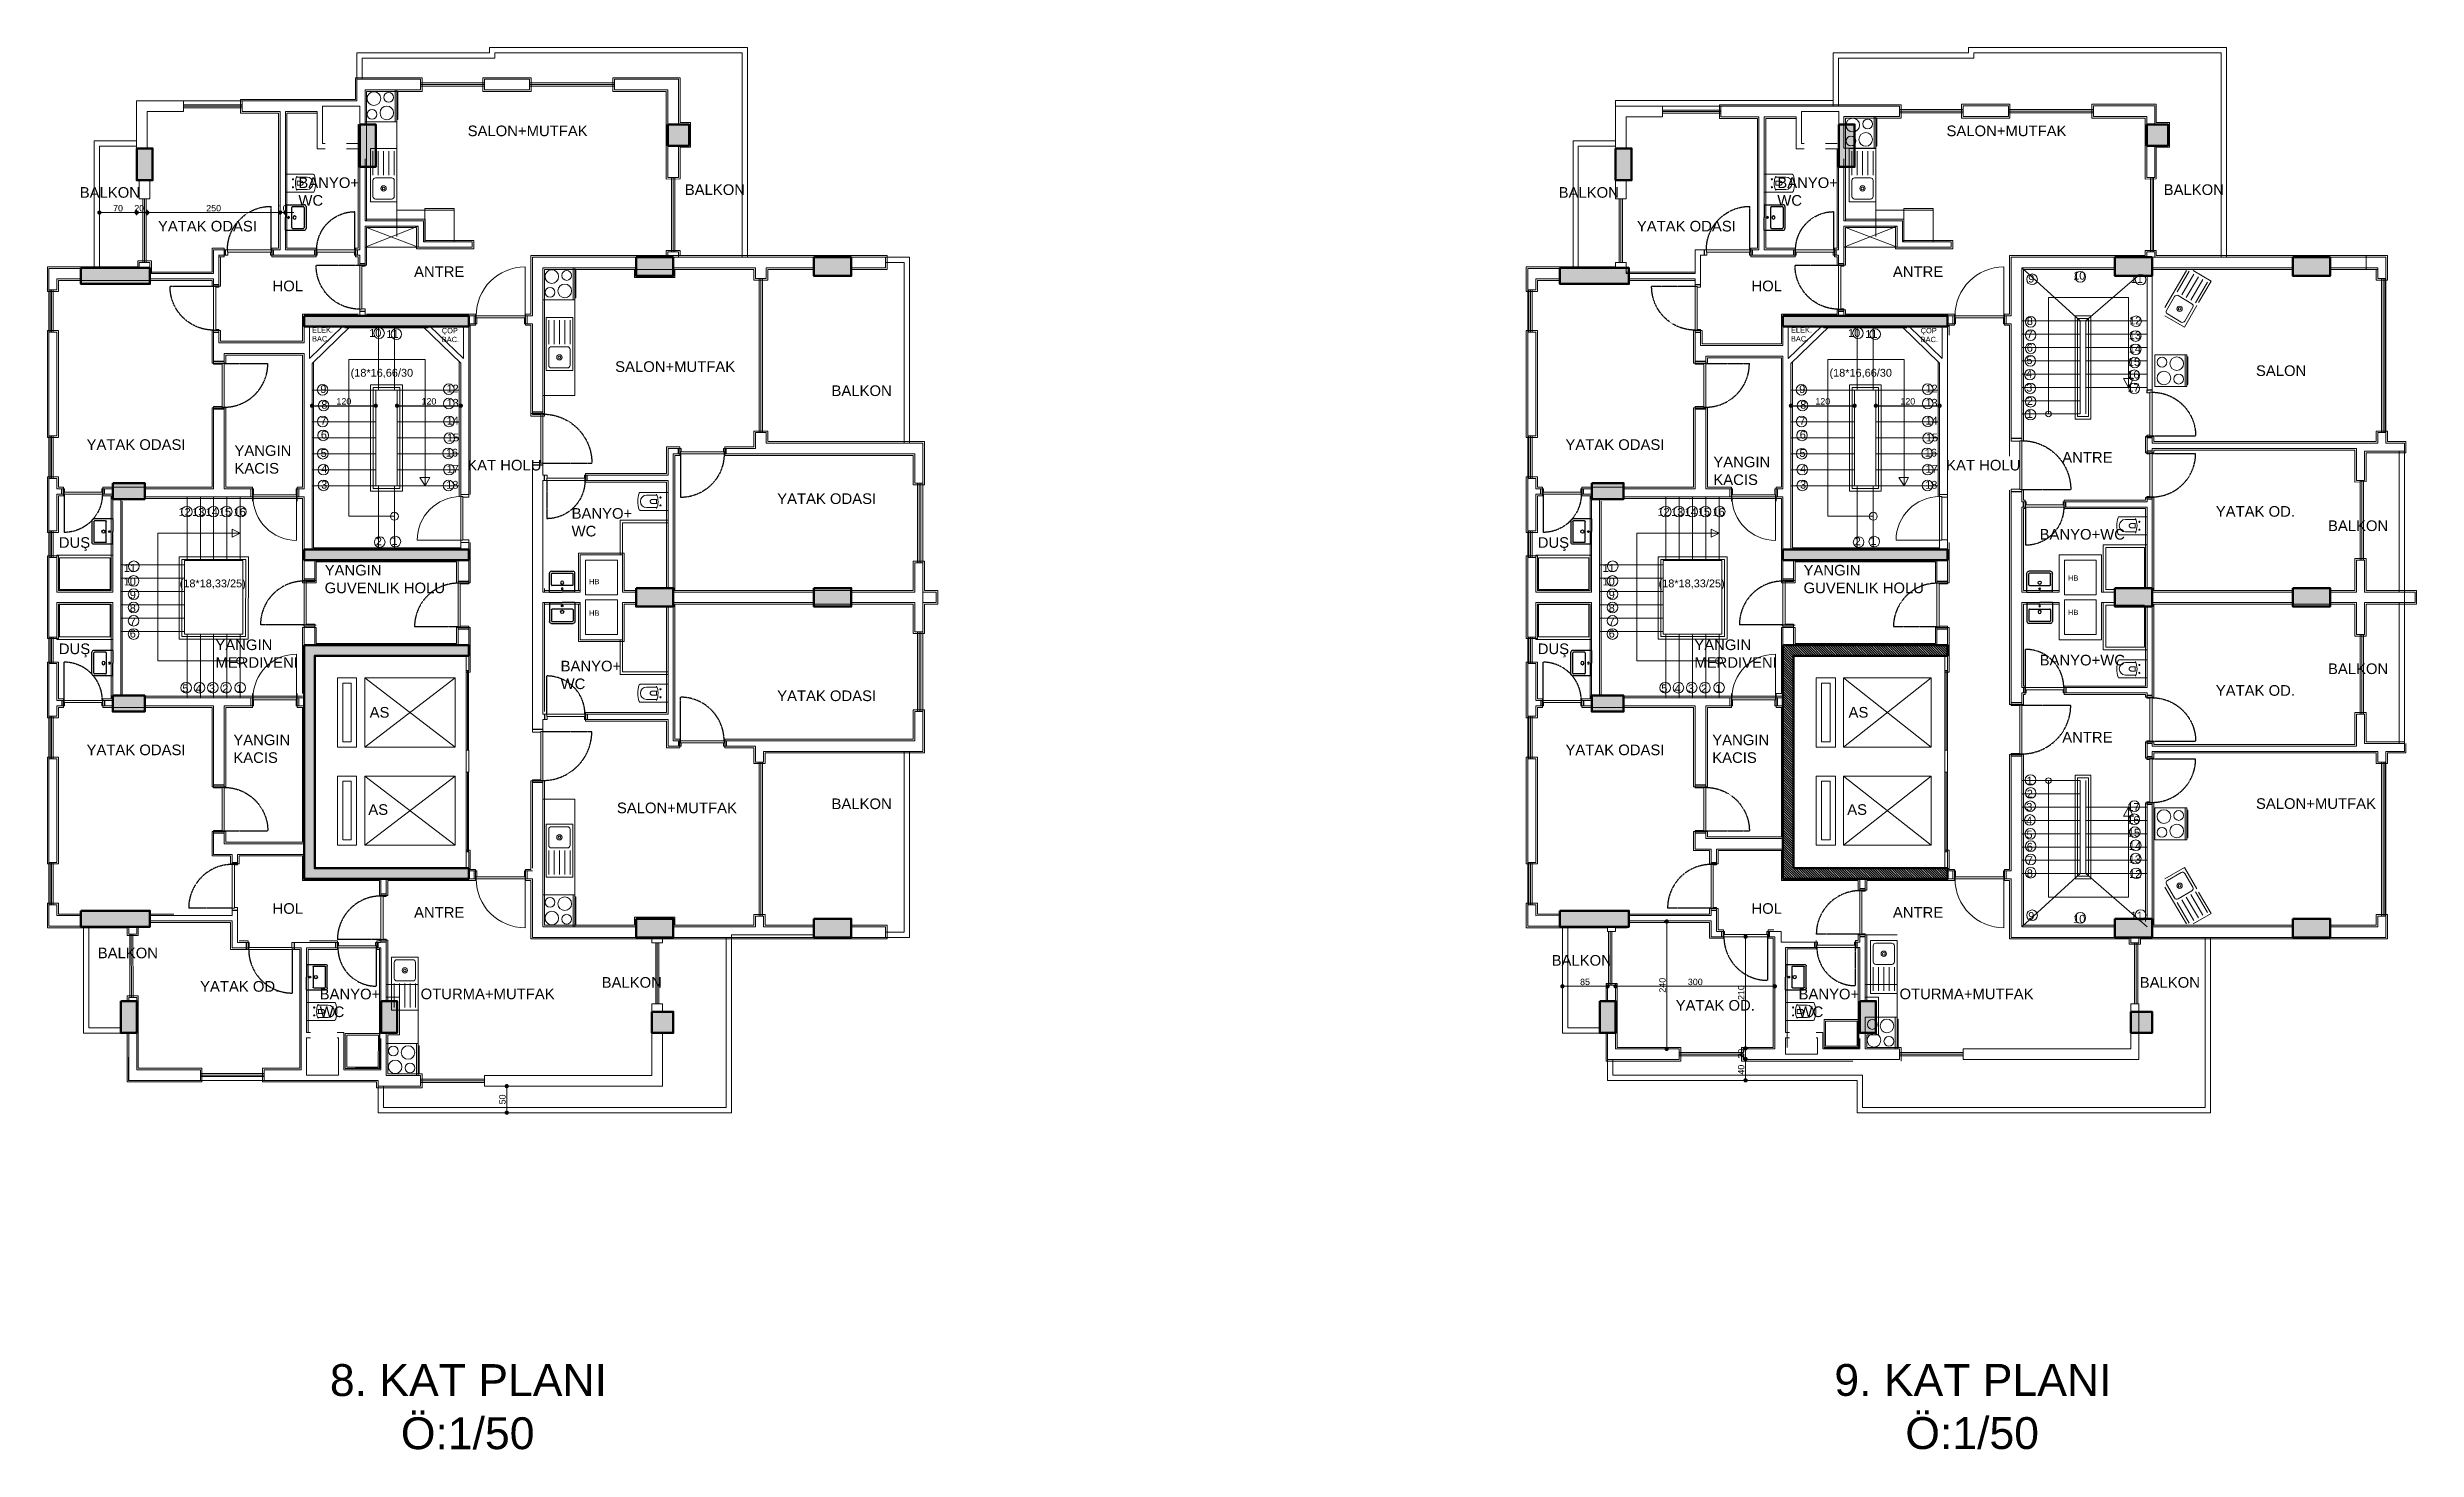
# Model space of a CAD drawing. Header units: millimetres. Extents: x 38129 to 72024, y -56282 to 16512.
# Drawn here: x 51181 to 55641, y -55836 to -53197 of the extents above; entities that cross this region are included whole.
import ezdxf

# ---------------------------------------------------------------- set-up
doc = ezdxf.new("R2010")
doc.units = ezdxf.units.MM
doc.linetypes.add('CENTER2', pattern=[1.125, 0.75, -0.125, 0.125, -0.125])
doc.linetypes.add('HIDDEN', pattern=[0.375, 0.25, -0.125])
for name, color, linetype, lineweight in [('COLUMN4', 3, 'Continuous', 50), ('DUVAR', 255, 'Continuous', 30), ('MİMARİ', 4, 'Continuous', 9), ('TARAMA', 252, 'Continuous', 0)]:
    doc.layers.add(name, color=color, linetype=linetype, lineweight=lineweight)
doc.layers.add('HIDDEN', color=1, linetype='HIDDEN')
doc.layers.add('tefriş', color=42, linetype='Continuous')
doc.styles.add('icdisolcu_yazi', font='arial.ttf')
doc.styles.get("Standard").update_dxf_attribs({"font": 'arial.ttf'})
doc.dimstyles.new('İç Ölçü', dxfattribs={"dimtxt": 12, "dimasz": 8, "dimexe": 5, "dimexo": 0, "dimgap": 2, "dimtad": 1, "dimdec": 0, "dimzin": 12, "dimdsep": 46, "dimtxsty": 'icdisolcu_yazi', "dimblk": 'DOT', "dimcen": 8, "dimdle": 5, "dimclrd": 256, "dimclre": 256, "dimclrt": 7, "dimadec": 0, "dimazin": 3, "dimtfac": 1, "dimtdec": 0, "dimtix": 1, "dimtmove": 2, "dimatfit": 3, "dimldrblk": 'DOT', "dimfxl": 0, "dimtolj": 1, "dimtzin": 0, "dimlwd": -1, "dimlwe": -1, "dimarcsym": 0})

msp = doc.modelspace()

# ---------------------------------------------------------------- texts
at = {"layer": 'MİMARİ'}
for s, width, insert, char_height, attachment_point in [('SALON+MUTFAK', 77.279, (51971.7, -53364.5), 20, 7), ('SALON+MUTFAK', 77.279, (54755.7, -53364.5), 20, 7), ('BALKON', 275.107, (51241.5, -53480.4), 20, 7), ('BANYO+\\PWC', 250.343, (51653.1, -53495.4), 20, 7), ('BALKON', 275.107, (52380.5, -53475.2), 20, 7), ('BALKON', 275.107, (54025.6, -53480.4), 20, 7), ('BANYO+\\PWC', 250.343, (54437.2, -53495.4), 20, 7), ('BALKON', 275.107, (55164.6, -53475.2), 20, 7), ('BALKON', 275.107, (55164.6, -53475.2), 20, 7), ('YATAK ODASI', 250.343, (51388.7, -53543.9), 20, 7), ('YATAK ODASI', 250.343, (54172.8, -53543.9), 20, 7), ('ANTRE', 250.343, (51870.8, -53629.2), 20, 7), ('ANTRE', 250.343, (54654.8, -53629.2), 20, 7), ('HOL', 250.343, (51604.4, -53656.4), 20, 7), ('HOL', 250.343, (54388.5, -53656.4), 20, 7), ('SALON+MUTFAK', 77.279, (52249.4, -53808.2), 20, 7), ('BALKON', 275.107, (52656.7, -53853.6), 20, 7), ('SALON', 250.343, (55338.3, -53815.9), 20, 7), ('YATAK ODASI', 250.343, (51254.3, -53955), 20, 7), ('YANGIN \\PKACIS', 250.343, (51532.7, -53999.6), 20, 7), ('YATAK ODASI', 250.343, (54038.4, -53955), 20, 7), ('YANGIN \\PKACIS', 250.343, (54316.8, -54021), 20, 7), ('ANTRE', 250.343, (54973.6, -53978.8), 20, 7), ('KAT HOLU', 250.343, (51971, -53993.7), 20, 7), ('KAT HOLU', 250.343, (54755.1, -53993.7), 20, 7), ('YATAK ODASI', 250.343, (52554.4, -54056.8), 20, 7), ('BANYO+\\PWC', 250.343, (52167.4, -54117.9), 20, 7), ('YATAK OD.', 250.343, (55262.7, -54060.5), 20, 1), ('BALKON', 275.107, (55473.9, -54107.7), 20, 7), ('DUŞ', 250.343, (51202.1, -54145.2), 20, 7), ('DUŞ', 250.343, (53986.2, -54145.2), 20, 7), ('BANYO+WC', 250.343, (54931, -54123.9), 20, 7), ('YANGIN GUVENLIK HOLU', 250.343, (51702.5, -54171.1), 20, 1), ('YANGIN GUVENLIK HOLU', 250.343, (54486.6, -54171.1), 20, 1), ('DUŞ', 250.343, (51202.1, -54319.1), 20, 1), ('YANGIN MERDIVENI', 250.343, (51496.9, -54311.5), 20, 1), ('DUŞ', 250.343, (53986.2, -54319.1), 20, 1), ('YANGIN MERDIVENI', 250.343, (54281, -54311.5), 20, 1), ('BANYO+\\PWC', 250.343, (52146.7, -54405.2), 20, 7), ('BANYO+WC', 250.343, (54931, -54340.4), 20, 1), ('BALKON', 275.107, (55473.9, -54356.6), 20, 1), ('YATAK ODASI', 250.343, (52554.4, -54407.5), 20, 1), ('YATAK OD.', 250.343, (55262.7, -54397.5), 20, 1), ('AS', 250.343, (51787.2, -54438.6), 20, 1), ('AS', 250.343, (54571.3, -54438.6), 20, 1), ('YANGIN \\PKACIS', 250.343, (51530.6, -54490.5), 20, 1), ('YANGIN \\PKACIS', 250.343, (54314.7, -54490.5), 20, 1), ('ANTRE', 250.343, (54973.6, -54485.6), 20, 1), ('YATAK ODASI', 250.343, (51254.3, -54509.3), 20, 1), ('YATAK ODASI', 250.343, (54038.4, -54509.3), 20, 1), ('AS', 250.343, (51784.7, -54621.6), 20, 1), ('SALON+MUTFAK', 77.279, (52252.7, -54618.5), 20, 1), ('BALKON', 275.107, (52656.7, -54610.8), 20, 1), ('AS', 250.343, (54568.8, -54621.6), 20, 1), ('SALON+MUTFAK', 250.343, (55338.3, -54610.4), 20, 1), ('HOL', 250.343, (51604.4, -54807.9), 20, 1), ('ANTRE', 250.343, (51870.8, -54815.2), 20, 1), ('HOL', 250.343, (54388.5, -54807.9), 20, 1), ('ANTRE', 250.343, (54654.8, -54815.2), 20, 1), ('ANTRE', 250.343, (54654.8, -54815.2), 20, 1), ('BALKON', 275.107, (51275.4, -54891.6), 20, 1), ('BALKON', 275.107, (52224, -54947), 20, 1), ('BALKON', 275.107, (54012.4, -54905.5), 20, 1), ('BALKON', 275.107, (55119.5, -54947), 20, 1), ('YATAK OD.', 250.343, (51468, -54954.5), 20, 1), ('BANYO+\\PWC', 250.343, (51693.1, -54968.9), 20, 1), ('OTURMA+MUTFAK', 77.279, (51883.2, -54968.6), 20, 1), ('YATAK OD.', 250.343, (54245.9, -54990.1), 20, 1), ('BANYO+\\PWC', 250.343, (54477.2, -54968.9), 20, 1), ('OTURMA+MUTFAK', 77.279, (54667.3, -54968.6), 20, 1), ('\\pi681.80391;8. KAT PLANI \\P\\pi815.43283;Ö:1/50', 1874.426, (51030.5, -55675.5), 60, 1), ('\\pi110.77618;9. KAT PLANI \\P\\pi244.36418;Ö:1/50', 732.289, (54433.8, -55675.2), 60, 1)]:
    msp.add_mtext_dynamic_manual_height_columns(s, width=width, gutter_width=12.5, heights=[0], dxfattribs=dict(at, insert=insert, char_height=char_height, attachment_point=attachment_point))
for s, insert, char_height, width, attachment_point in [('9', (54921, -53625), 14.7, 26.493, 3), ('10', (55017, -53619.5), 14.7, 26.493, 3), ('11', (55125.3, -53625.6), 14.7, 26.493, 3), ('ELEK. \\PBAC.', (51678.7, -53724), 10, 125.172, 1), ('10', (51809.2, -53727.3), 14.7, 26.493, 3), ('11', (51841.6, -53729.2), 14.7, 26.493, 3), ('ÇÖP \\PBAC.', (51923, -53725.2), 10, 125.172, 1), ('ELEK. \\PBAC.', (54462.8, -53724), 10, 125.172, 1), ('10', (54593.2, -53727.3), 14.7, 26.493, 3), ('11', (54625.7, -53729.2), 14.7, 26.493, 3), ('ÇÖP \\PBAC.', (54707.1, -53725.2), 10, 125.172, 1), ('8', (54918.3, -53705), 14.7, 26.493, 3), ('7', (54918.3, -53730), 14.7, 26.493, 3), ('13', (55121.7, -53731.7), 14.7, 26.493, 3), ('12', (55122.3, -53703.9), 14.7, 26.493, 3), ('5', (54917.6, -53778.4), 14.7, 26.493, 3), ('6', (54918.3, -53755), 14.7, 26.493, 3), ('15', (55120, -53781.6), 14.7, 26.493, 3), ('14', (55121.7, -53756.7), 14.7, 26.493, 3), ('9', (51694.3, -53833), 14.7, 26.493, 1), ('(18*16,66/30', (51869, -53802.2), 14.7, 26.493, 3), ('12', (51932, -53831.9), 14.7, 26.493, 1), ('9', (54478.4, -53833), 14.7, 26.493, 1), ('(18*16,66/30', (54653, -53802.2), 14.7, 26.493, 3), ('12', (54716.1, -53831.9), 14.7, 26.493, 1), ('4', (54916.9, -53804.4), 14.7, 26.493, 3), ('3', (54917.3, -53830.2), 14.7, 26.493, 3), ('16', (55119, -53805.6), 14.7, 26.493, 3), ('17', (55119, -53830.3), 14.7, 26.493, 3), ('8', (51696.2, -53862.4), 14.7, 26.493, 1), ('13', (51932, -53858.7), 14.7, 26.493, 1), ('8', (54480.3, -53862.4), 14.7, 26.493, 1), ('13', (54716.1, -53858.7), 14.7, 26.493, 1), ('2', (54918.3, -53855.3), 14.7, 26.493, 3), ('7', (51694.6, -53892.5), 14.7, 26.493, 1), ('6', (51695.4, -53918.7), 14.7, 26.493, 1), ('14', (51932.3, -53892.3), 14.7, 26.493, 1), ('7', (54478.7, -53892.5), 14.7, 26.493, 1), ('6', (54479.5, -53918.7), 14.7, 26.493, 1), ('14', (54716.4, -53892.3), 14.7, 26.493, 1), ('1', (54918, -53879.7), 14.7, 26.493, 3), ('5', (51694.9, -53953.2), 14.7, 26.493, 1), ('16', (51930.7, -53952.6), 14.7, 26.493, 1), ('15', (51932.8, -53924), 14.7, 26.493, 1), ('5', (54478.9, -53953.2), 14.7, 26.493, 1), ('16', (54714.8, -53952.6), 14.7, 26.493, 1), ('15', (54716.9, -53924), 14.7, 26.493, 1), ('4', (51695.9, -53983.1), 14.7, 26.493, 1), ('3', (51695.9, -54012.8), 14.7, 26.493, 1), ('17', (51932.3, -53983.1), 14.7, 26.493, 1), ('4', (54480, -53983.1), 14.7, 26.493, 1), ('3', (54480, -54012.8), 14.7, 26.493, 1), ('17', (54716.4, -53983.1), 14.7, 26.493, 1), ('18', (51931.5, -54013.1), 14.7, 26.493, 1), ('18', (54715.6, -54013.1), 14.7, 26.493, 1), ('12', (51450.3, -54078.7), 14.7, 26.493, 9), ('13', (51476, -54079.2), 14.7, 26.493, 9), ('14', (51501.3, -54078.9), 14.7, 26.493, 9), ('15', (51526.3, -54078.8), 14.7, 26.493, 9), ('16', (51553.9, -54079), 14.7, 26.493, 9), ('12', (54234.4, -54078.7), 14.7, 26.493, 9), ('13', (54260.1, -54079.2), 14.7, 26.493, 9), ('14', (54285.4, -54078.9), 14.7, 26.493, 9), ('15', (54310.4, -54078.8), 14.7, 26.493, 9), ('16', (54338, -54079), 14.7, 26.493, 9), ('2', (51810.3, -54119.5), 14.7, 26.493, 3), ('1', (51839.8, -54118.7), 14.7, 26.493, 3), ('2', (54594.4, -54119.5), 14.7, 26.493, 3), ('1', (54623.9, -54118.7), 14.7, 26.493, 3), ('11', (51347.1, -54184.4), 14.7, 26.493, 9), ('11', (54131.2, -54184.4), 14.7, 26.493, 9), ('HB', (54984.4, -54200.9), 10, 125.172, 7), ('10', (51347.1, -54210), 14.7, 26.493, 9), ('9', (51347.1, -54235), 14.7, 26.493, 9), ('(18*18,33/25)', (51554, -54217.8), 14.7, 26.493, 9), ('HB', (52200.3, -54197.5), 10, 125.172, 1), ('10', (54131.2, -54210), 14.7, 26.493, 9), ('9', (54131.2, -54235), 14.7, 26.493, 9), ('(18*18,33/25)', (54338.1, -54217.8), 14.7, 26.493, 9), ('8', (51347.1, -54260), 14.7, 26.493, 9), ('7', (51347.1, -54285), 14.7, 26.493, 9), ('HB', (52200.3, -54266.9), 10, 125.172, 7), ('8', (54131.2, -54260), 14.7, 26.493, 9), ('7', (54131.2, -54285), 14.7, 26.493, 9), ('HB', (54984.4, -54255.6), 10, 125.172, 1), ('6', (51347.1, -54308.1), 14.7, 26.493, 9), ('6', (54131.2, -54308.1), 14.7, 26.493, 9), ('5', (51446.1, -54411.1), 14.7, 26.493, 9), ('4', (51471.1, -54411.1), 14.7, 26.493, 9), ('3', (51496.1, -54411.1), 14.7, 26.493, 9), ('2', (51521.1, -54411.1), 14.7, 26.493, 9), ('1', (51547.8, -54410.9), 14.7, 26.493, 9), ('5', (54230.2, -54411.1), 14.7, 26.493, 9), ('4', (54255.2, -54411.1), 14.7, 26.493, 9), ('3', (54280.2, -54411.1), 14.7, 26.493, 9), ('2', (54305.2, -54411.1), 14.7, 26.493, 9), ('1', (54331.8, -54410.9), 14.7, 26.493, 9), ('1', (54918, -54584.7), 14.7, 26.493, 9), ('3', (54917.3, -54634.1), 14.7, 26.493, 9), ('2', (54918.3, -54609.1), 14.7, 26.493, 9), ('17', (55119, -54634), 14.7, 26.493, 9), ('4', (54916.9, -54659.9), 14.7, 26.493, 9), ('5', (54917.6, -54686), 14.7, 26.493, 9), ('16', (55119, -54658.7), 14.7, 26.493, 9), ('15', (55120, -54682.8), 14.7, 26.493, 9), ('6', (54918.3, -54709.3), 14.7, 26.493, 9), ('7', (54918.3, -54734.3), 14.7, 26.493, 9), ('14', (55121.7, -54707.6), 14.7, 26.493, 9), ('13', (55121.7, -54732.7), 14.7, 26.493, 9), ('8', (54918.3, -54759.3), 14.7, 26.493, 9), ('12', (55122.3, -54760.4), 14.7, 26.493, 9), ('9', (54921, -54839.4), 14.7, 26.493, 9), ('10', (55017, -54844.8), 14.7, 26.493, 9), ('11', (55125.3, -54838.7), 14.7, 26.493, 9)]:
    msp.add_mtext(s, dxfattribs=dict(at, insert=insert, char_height=char_height, width=width, attachment_point=attachment_point))

# ---------------------------------------------------------------- blocks, each defined once
blk = doc.blocks.new('duravit-caro-asma-62')
for p, q in [((-458, 118), (-259, 118)), ((-387, 1), (-388, -3)), ((-386, 5), (-387, 1)), ((-385, 8), (-386, 5)), ((-384, 12), (-385, 8)), ((-382, 15), (-384, 12)), ((-380, 18), (-382, 15)), ((-378, 21), (-380, 18)), ((-376, 24), (-378, 21)), ((-374, 26), (-376, 24)), ((-371, 29), (-374, 26)), ((-368, 31), (-371, 29)), ((-365, 33), (-368, 31)), ((-362, 34), (-365, 33)), ((-359, 36), (-362, 34)), ((-355, 37), (-359, 36)), ((-351, 38), (-355, 37)), ((-347, 38), (-351, 38)), ((-343, 38), (-347, 38)), ((-344, 38), (-264, 38)), ((-271, 37), (-271, -42)), ((-458, -118), (-261, -118)), ((-388, -3), (-388, -7)), ((-388, -7), (-388, -7)), ((-388, -7), (-388, -11)), ((-388, -11), (-388, -15)), ((-388, -15), (-387, -11)), ((-387, -11), (-386, -14)), ((-386, -14), (-385, -10)), ((-385, -10), (-383, -13)), ((-383, -13), (-382, -17)), ((-382, -17), (-380, -20)), ((-380, -20), (-378, -23)), ((-378, -23), (-375, -26)), ((-375, -26), (-373, -29)), ((-373, -29), (-370, -31)), ((-370, -31), (-367, -33)), ((-367, -33), (-364, -35)), ((-364, -35), (-361, -37)), ((-361, -37), (-357, -38)), ((-357, -38), (-353, -39)), ((-353, -39), (-349, -40)), ((-349, -40), (-345, -41)), ((-345, -41), (-341, -41)), ((-264, -42), (-340, -42))]:
    blk.add_line(p, q)
at = {"color": 4, "linetype": 'CENTER2', "ltscale": 30}
for p, q in [((-209, 75), (-176, 75)), ((-193, 91), (-193, 57)), ((-209, -75), (-176, -75)), ((-193, -91), (-193, -57))]:
    blk.add_line(p, q, dxfattribs=at)
blk.add_lwpolyline([(-50, 165, 0.414214), (-55, 170), (-573, 170, 0.320013), (-592, 157, 0.178212), (-592, -157, 0.320013), (-573, -170), (-55, -170, 0.414214), (-50, -165)], format="xyb", close=True)
for centre in [(-193, 75), (-193, -75)]:
    blk.add_circle(centre, 10)
for centre, radius, start, end in [((-454, 0), 118, 91.839, 268.161), ((-598, -4), 360, 359.6639, 23.2064), ((-542, -4), 304, 334.6873, 359.5949)]:
    blk.add_arc(centre, radius, start, end)
blk = doc.blocks.new('A$C5F901649')
at = {"layer": 'tefriş'}
for p, q in [((0, 0), (0, 29.5)), ((3, 32.5), (37, 32.5)), ((3, 11.3), (3, 28.4)), ((4.1, 29.5), (35.9, 29.5)), ((35.9, 10.1), (4.1, 10.1)), ((37, 11.3), (37, 28.4)), ((40, 0), (40, 29.5)), ((0, 0), (20, 0)), ((40, 0), (20, 0))]:
    blk.add_line(p, q, dxfattribs=at)
for centre, radius, start, end in [((3, 29.5), 3, 90, 180), ((4.1, 28.4), 1.13, 90, 179.9238), ((4.1, 11.3), 1.13, 179.9238, 270), ((20, 14.5), 2.48, 90, 270), ((20, 5.1), 1.31, 90, 270), ((20, 14.5), 2.48, 270, 90), ((20, 5.1), 1.31, 270, 90), ((35.9, 28.4), 1.13, 0.0762, 90), ((35.9, 11.3), 1.13, 270, 0.0762), ((37, 29.5), 3, 0, 90)]:
    blk.add_arc(centre, radius, start, end, dxfattribs=at)
blk = doc.blocks.new('SINK_100x50')
for p, q in [((95, -10), (50, -10)), ((95, -20), (50, -20)), ((95, -30), (50, -30)), ((95, -40), (50, -40))]:
    blk.add_line(p, q)
blk.add_lwpolyline([(100, -5), (100, -55), (0, -55), (0, -5)], close=True)
blk.add_lwpolyline([(5, -15), (5, -45, 0.414214), (10, -50), (40, -50, 0.414214), (45, -45), (45, -15, 0.414214), (40, -10), (10, -10, 0.414214)], format="xyb", close=True)
blk.add_lwpolyline([(95, -50), (50, -50)])
for radius in [5, 2.5]:
    blk.add_circle((25, -30), radius)
blk = doc.blocks.new('OVEN_60-60')
for p, q in [((60, 0), (0, 0)), ((0, 0), (0, -60)), ((60, -60), (60, 0)), ((0, -56.7), (60, -56.7)), ((0, -60), (60, -60)), ((4, -60), (4, -62)), ((4, -62), (56, -62)), ((56, -62), (56, -60))]:
    blk.add_line(p, q)
for centre, radius in [((16.3, -16.7), 12.8), ((14.2, -44.6), 9.22), ((43.3, -41), 12.8), ((46.1, -13.3), 9.22)]:
    blk.add_circle(centre, radius)
blk = doc.blocks.new('*U8')
for p, q in [((4, 0), (0, 0)), ((76, 0), (80, 0))]:
    blk.add_line(p, q)
blk.add_lwpolyline([(4, 0), (76, 0), (76, -4), (4, -4)], close=True)
for points in [[(0, -10), (5, -10), (5, -4)], [(80, -10), (75, -10), (75, -4)]]:
    blk.add_lwpolyline(points)
at = {"layer": 'DUVAR'}
for p, q in [((0, 0), (0, -10)), ((80, 0), (80, -10))]:
    blk.add_line(p, q, dxfattribs=at)
at = {"layer": 'HIDDEN'}
blk.add_line((4, 0), (4, 72), dxfattribs=at)
blk.add_arc((4, 0), 72, 0, 90, dxfattribs=at)
blk = doc.blocks.new('*U87')
for p, q in [((4, 0), (0, 0)), ((86, 0), (90, 0))]:
    blk.add_line(p, q)
blk.add_lwpolyline([(4, 0), (86, 0), (86, -4), (4, -4)], close=True)
for points in [[(0, -13), (5, -13), (5, -4)], [(90, -13), (85, -13), (85, -4)]]:
    blk.add_lwpolyline(points)
at = {"layer": 'DUVAR'}
for p, q in [((0, 0), (0, -13)), ((90, 0), (90, -13))]:
    blk.add_line(p, q, dxfattribs=at)
at = {"layer": 'HIDDEN'}
blk.add_line((4, 0), (4, 82), dxfattribs=at)
blk.add_arc((4, 0), 82, 360, 90, dxfattribs=at)
blk = doc.blocks.new('*U9')
for p, q in [((4, 0), (0, 0)), ((86, 0), (90, 0))]:
    blk.add_line(p, q)
blk.add_lwpolyline([(4, 0), (86, 0), (86, -4), (4, -4)], close=True)
for points in [[(0, -10), (5, -10), (5, -4)], [(90, -10), (85, -10), (85, -4)]]:
    blk.add_lwpolyline(points)
at = {"layer": 'DUVAR'}
for p, q in [((0, 0), (0, -10)), ((90, 0), (90, -10))]:
    blk.add_line(p, q, dxfattribs=at)
at = {"layer": 'HIDDEN'}
blk.add_line((4, 0), (4, 82), dxfattribs=at)
blk.add_arc((4, 0), 82, 360, 90, dxfattribs=at)
blk = doc.blocks.new('*U11')
for p, q in [((4, 0), (0, 0)), ((76, 0), (80, 0))]:
    blk.add_line(p, q)
blk.add_lwpolyline([(4, 0), (76, 0), (76, -4), (4, -4)], close=True)
for points in [[(0, -10), (5, -10), (5, -4)], [(80, -10), (75, -10), (75, -4)]]:
    blk.add_lwpolyline(points)
at = {"layer": 'DUVAR'}
for p, q in [((0, 0), (0, -10)), ((80, 0), (80, -10))]:
    blk.add_line(p, q, dxfattribs=at)
at = {"layer": 'HIDDEN'}
blk.add_line((4, 0), (4, 72), dxfattribs=at)
blk.add_arc((4, 0), 72, 0, 90, dxfattribs=at)
blk = doc.blocks.new('*U12')
for p, q in [((4, 0), (0, 0)), ((86, 0), (90, 0))]:
    blk.add_line(p, q)
blk.add_lwpolyline([(4, 0), (86, 0), (86, -4), (4, -4)], close=True)
for points in [[(0, -20), (5, -20), (5, -4)], [(90, -20), (85, -20), (85, -4)]]:
    blk.add_lwpolyline(points)
at = {"layer": 'DUVAR'}
for p, q in [((0, 0), (0, -20)), ((90, 0), (90, -20))]:
    blk.add_line(p, q, dxfattribs=at)
at = {"layer": 'HIDDEN'}
blk.add_line((4, 0), (4, 82), dxfattribs=at)
blk.add_arc((4, 0), 82, 360, 90, dxfattribs=at)
blk = doc.blocks.new('*U15')
for p, q in [((4, 0), (0, 0)), ((86, 0), (90, 0))]:
    blk.add_line(p, q)
blk.add_lwpolyline([(4, 0), (86, 0), (86, -4), (4, -4)], close=True)
for points in [[(0, -20), (5, -20), (5, -4)], [(90, -20), (85, -20), (85, -4)]]:
    blk.add_lwpolyline(points)
at = {"layer": 'DUVAR'}
for p, q in [((0, 0), (0, -20)), ((90, 0), (90, -20))]:
    blk.add_line(p, q, dxfattribs=at)
at = {"layer": 'HIDDEN'}
blk.add_line((4, 0), (4, 82), dxfattribs=at)
blk.add_arc((4, 0), 82, 360, 90, dxfattribs=at)
blk = doc.blocks.new('*U34')
for p, q in [((4, 0), (0, 0)), ((86, 0), (90, 0))]:
    blk.add_line(p, q)
blk.add_lwpolyline([(4, 0), (86, 0), (86, -4), (4, -4)], close=True)
for points in [[(0, -10), (5, -10), (5, -4)], [(90, -10), (85, -10), (85, -4)]]:
    blk.add_lwpolyline(points)
at = {"layer": 'DUVAR'}
for p, q in [((0, 0), (0, -10)), ((90, 0), (90, -10))]:
    blk.add_line(p, q, dxfattribs=at)
at = {"layer": 'HIDDEN'}
blk.add_line((4, 0), (4, 82), dxfattribs=at)
blk.add_arc((4, 0), 82, 360, 90, dxfattribs=at)
blk = doc.blocks.new('_Dot')
at = {"color": 0, "lineweight": -2}
blk.add_line((-0.5, 0), (-1, 0), dxfattribs=at)
at = {"color": 0, "lineweight": 30, "const_width": 0.5}
blk.add_lwpolyline([(-0.25, 0, 1), (0.25, 0, 1)], format="xyb", close=True, dxfattribs=at)
blk = doc.blocks.new('*D2972')
at = {"layer": 'Defpoints', "color": 0, "transparency": 16777216}
for p in [(51618.5, -53508), (51618.5, -53508.1), (51628.5, -53508)]:
    blk.add_point(p, dxfattribs=at)
at = {"layer": 'MİMARİ', "linetype": 'Continuous', "transparency": 16777216}
for p, q in [((51610.5, -53508), (51602.5, -53508)), ((51628.5, -53508), (51618.5, -53508)), ((51636.5, -53508), (51644.5, -53508))]:
    blk.add_line(p, q, dxfattribs=at)
at = {"layer": 'MİMARİ', "transparency": 16777216}
for p, q in [((51618.5, -53508.1), (51618.5, -53503)), ((51628.5, -53508), (51628.5, -53503))]:
    blk.add_line(p, q, dxfattribs=at)
at = {"layer": 'MİMARİ', "transparency": 16777216, "xscale": 8, "yscale": 8, "zscale": 8}
blk.add_blockref('_Dot', (51618.5, -53508), dxfattribs=at)
at = {"layer": 'MİMARİ', "transparency": 16777216, "xscale": 8, "yscale": 8, "zscale": 8, "rotation": 180}
blk.add_blockref('_Dot', (51628.5, -53508), dxfattribs=at)
at = {"layer": 'MİMARİ', "color": 7, "transparency": 16777216, "insert": (51623.5, -53499.9), "char_height": 12, "attachment_point": 5, "style": 'icdisolcu_yazi'}
blk.add_mtext('\\A1;10', dxfattribs=at)
blk = doc.blocks.new('*D2973')
at = {"layer": 'Defpoints', "color": 0, "transparency": 16777216}
for p in [(51368.5, -53482.1), (51368.5, -53508), (51618.5, -53508.1)]:
    blk.add_point(p, dxfattribs=at)
at = {"layer": 'MİMARİ', "transparency": 16777216}
for p, q in [((51368.5, -53503), (51368.5, -53513)), ((51618.5, -53508.1), (51618.5, -53503))]:
    blk.add_line(p, q, dxfattribs=at)
at = {"layer": 'MİMARİ', "linetype": 'Continuous', "transparency": 16777216}
blk.add_line((51610.5, -53508), (51376.5, -53508), dxfattribs=at)
at = {"layer": 'MİMARİ', "transparency": 16777216, "xscale": 8, "yscale": 8, "zscale": 8, "rotation": 180}
blk.add_blockref('_Dot', (51368.5, -53508), dxfattribs=at)
at = {"layer": 'MİMARİ', "transparency": 16777216, "xscale": 8, "yscale": 8, "zscale": 8}
blk.add_blockref('_Dot', (51618.5, -53508), dxfattribs=at)
at = {"layer": 'MİMARİ', "color": 7, "transparency": 16777216, "insert": (51493.5, -53499.9), "char_height": 12, "attachment_point": 5, "style": 'icdisolcu_yazi'}
blk.add_mtext('\\A1;250', dxfattribs=at)
blk = doc.blocks.new('*D2974')
at = {"layer": 'Defpoints', "color": 0, "transparency": 16777216}
for p in [(51348.5, -53480.4), (51348.5, -53508), (51368.5, -53482.1)]:
    blk.add_point(p, dxfattribs=at)
at = {"layer": 'MİMARİ', "linetype": 'Continuous', "transparency": 16777216}
for p, q in [((51340.5, -53508), (51332.5, -53508)), ((51368.5, -53508), (51348.5, -53508)), ((51376.5, -53508), (51384.5, -53508))]:
    blk.add_line(p, q, dxfattribs=at)
at = {"layer": 'MİMARİ', "transparency": 16777216}
for p, q in [((51348.5, -53503), (51348.5, -53513)), ((51368.5, -53503), (51368.5, -53513))]:
    blk.add_line(p, q, dxfattribs=at)
at = {"layer": 'MİMARİ', "transparency": 16777216, "xscale": 8, "yscale": 8, "zscale": 8}
blk.add_blockref('_Dot', (51348.5, -53508), dxfattribs=at)
at = {"layer": 'MİMARİ', "transparency": 16777216, "xscale": 8, "yscale": 8, "zscale": 8, "rotation": 180}
blk.add_blockref('_Dot', (51368.5, -53508), dxfattribs=at)
at = {"layer": 'MİMARİ', "color": 7, "transparency": 16777216, "insert": (51353.5, -53499.9), "char_height": 12, "attachment_point": 5, "style": 'icdisolcu_yazi'}
blk.add_mtext('\\A1;20', dxfattribs=at)
blk = doc.blocks.new('*D2975')
at = {"layer": 'Defpoints', "color": 0, "transparency": 16777216}
for p in [(51278.5, -53508), (51278.5, -53517), (51348.5, -53480.4)]:
    blk.add_point(p, dxfattribs=at)
at = {"layer": 'MİMARİ', "transparency": 16777216}
for p, q in [((51278.5, -53513), (51278.5, -53503)), ((51348.5, -53503), (51348.5, -53513))]:
    blk.add_line(p, q, dxfattribs=at)
at = {"layer": 'MİMARİ', "linetype": 'Continuous', "transparency": 16777216}
blk.add_line((51340.5, -53508), (51286.5, -53508), dxfattribs=at)
at = {"layer": 'MİMARİ', "transparency": 16777216, "xscale": 8, "yscale": 8, "zscale": 8, "rotation": 180}
blk.add_blockref('_Dot', (51278.5, -53508), dxfattribs=at)
at = {"layer": 'MİMARİ', "transparency": 16777216, "xscale": 8, "yscale": 8, "zscale": 8}
blk.add_blockref('_Dot', (51348.5, -53508), dxfattribs=at)
at = {"layer": 'MİMARİ', "color": 7, "transparency": 16777216, "insert": (51313.5, -53499.9), "char_height": 12, "attachment_point": 5, "style": 'icdisolcu_yazi'}
blk.add_mtext('\\A1;70', dxfattribs=at)
blk = doc.blocks.new('wertertw')
at = {"layer": 'TARAMA', "lineweight": -3}
h = blk.add_hatch(dxfattribs=at)
h.set_pattern_fill('ANSI33', color=256, scale=2.5, style=0)
h.set_pattern_definition([(45, (-86643.698, -32547.66), (-11.2253202, 11.2253202), []), (45, (-86632.472, -32547.66), (-11.2253202, 11.2253202), [7.9375, -3.96875])])
h.paths.add_polyline_path([(-616.2, 351.9), (-616.2, -88.1), (-306.2, -88.1), (-306.2, -68.1), (-596.2, -68.1), (-596.2, 331.9), (-306.2, 331.9), (-306.2, 351.9)])
h.paths.add_polyline_path([(38.8, -338.1), (78.8, -338.1), (78.8, -378.1), (38.8, -378.1)])
h.paths.add_polyline_path([(-471.2, -318.1), (-441.2, -318.1), (-441.2, -378.1), (-471.2, -378.1)])
h.paths.add_polyline_path([(-961.2, -318.1), (-931.2, -318.1), (-931.2, -378.1), (-961.2, -378.1)])
h.paths.add_polyline_path([(343.8, -163.1), (413.8, -163.1), (413.8, -198.1), (343.8, -198.1)])
h.paths.add_polyline_path([(8.8, -163.1), (78.8, -163.1), (78.8, -198.1), (8.8, -198.1)])
h.paths.add_polyline_path([(-1036.2, -148.1), (-906.2, -148.1), (-906.2, -178.1), (-1036.2, -178.1)])
h.paths.add_polyline_path([(-976.2, 256.9), (-916.2, 256.9), (-916.2, 226.9), (-976.2, 226.9)])
h.paths.add_polyline_path([(343.8, 459.4), (413.8, 459.4), (413.8, 424.4), (343.8, 424.4)])
h.paths.add_polyline_path([(8.8, 459.4), (78.8, 459.4), (78.8, 424.4), (8.8, 424.4)])
h.paths.add_polyline_path([(-616.2, 531.9), (-306.2, 531.9), (-306.2, 511.9), (-616.2, 511.9)])
h.paths.add_polyline_path([(-976.2, 656.9), (-916.2, 656.9), (-916.2, 626.9), (-976.2, 626.9)])
h.paths.add_polyline_path([(-616.2, 971.9), (-306.2, 971.9), (-306.2, 951.9), (-616.2, 951.9)])
h.paths.add_polyline_path([(343.8, 1081.9), (413.8, 1081.9), (413.8, 1046.9), (343.8, 1046.9)])
h.paths.add_polyline_path([(8.8, 1081.9), (78.8, 1081.9), (78.8, 1046.9), (8.8, 1046.9)])
h.paths.add_polyline_path([(-1036.2, 1061.9), (-906.2, 1061.9), (-906.2, 1031.9), (-1036.2, 1031.9)])
h.paths.add_polyline_path([(-931.2, 1286.9), (-901.2, 1286.9), (-901.2, 1226.9), (-931.2, 1226.9)])
h.paths.add_polyline_path([(68.8, 1332), (108.8, 1332), (108.8, 1292), (68.8, 1292)])
h.paths.add_polyline_path([(-511.2, 1332), (-481.2, 1332), (-481.2, 1252), (-511.2, 1252)])
at = {"layer": 'COLUMN4', "color": 3}
for points in [[(-511.2, 1332), (-481.2, 1332), (-481.2, 1252), (-511.2, 1252)], [(68.8, 1332), (108.8, 1332), (108.8, 1292), (68.8, 1292)], [(-931.2, 1286.9), (-901.2, 1286.9), (-901.2, 1226.9), (-931.2, 1226.9)], [(8.8, 1081.9), (78.8, 1081.9), (78.8, 1046.9), (8.8, 1046.9)], [(343.8, 1081.9), (413.8, 1081.9), (413.8, 1046.9), (343.8, 1046.9)], [(-1036.2, 1061.9), (-906.2, 1061.9), (-906.2, 1031.9), (-1036.2, 1031.9)], [(-616.2, 971.9), (-306.2, 971.9), (-306.2, 951.9), (-616.2, 951.9)], [(-976.2, 656.9), (-916.2, 656.9), (-916.2, 626.9), (-976.2, 626.9)], [(-616.2, 531.9), (-306.2, 531.9), (-306.2, 511.9), (-616.2, 511.9)], [(8.8, 459.4), (78.8, 459.4), (78.8, 424.4), (8.8, 424.4)], [(343.8, 459.4), (413.8, 459.4), (413.8, 424.4), (343.8, 424.4)], [(-616.2, 351.9), (-616.2, -88.1), (-306.2, -88.1), (-306.2, -68.1), (-596.2, -68.1), (-596.2, 331.9), (-306.2, 331.9), (-306.2, 351.9)], [(-976.2, 256.9), (-916.2, 256.9), (-916.2, 226.9), (-976.2, 226.9)], [(-1036.2, -148.1), (-906.2, -148.1), (-906.2, -178.1), (-1036.2, -178.1)], [(8.8, -163.1), (78.8, -163.1), (78.8, -198.1), (8.8, -198.1)], [(343.8, -163.1), (413.8, -163.1), (413.8, -198.1), (343.8, -198.1)], [(-961.2, -318.1), (-931.2, -318.1), (-931.2, -378.1), (-961.2, -378.1)], [(-471.2, -318.1), (-441.2, -318.1), (-441.2, -378.1), (-471.2, -378.1)], [(38.8, -338.1), (78.8, -338.1), (78.8, -378.1), (38.8, -378.1)]]:
    blk.add_lwpolyline(points, close=True, dxfattribs=at)
blk = doc.blocks.new('*D2976')
at = {"layer": 'Defpoints', "color": 0, "transparency": 16777216}
for p in [(52045.6, -55152.2), (52045.3, -55202.2), (52047.6, -55202.2)]:
    blk.add_point(p, dxfattribs=at)
at = {"layer": 'MİMARİ', "transparency": 16777216}
for p, q in [((52045.6, -55152.2), (52040.3, -55152.2)), ((52047.6, -55202.2), (52040.3, -55202.2))]:
    blk.add_line(p, q, dxfattribs=at)
at = {"layer": 'MİMARİ', "linetype": 'Continuous', "transparency": 16777216}
blk.add_line((52045.3, -55160.2), (52045.3, -55194.2), dxfattribs=at)
at = {"layer": 'MİMARİ', "transparency": 16777216, "xscale": 8, "yscale": 8, "zscale": 8}
for p, rotation in [((52045.3, -55152.2), 90), ((52045.3, -55202.2), 270)]:
    blk.add_blockref('_Dot', p, dxfattribs=dict(at, rotation=rotation))
at = {"layer": 'MİMARİ', "color": 7, "transparency": 16777216, "insert": (52037.2, -55177.2), "char_height": 12, "attachment_point": 5, "rotation": 90, "style": 'icdisolcu_yazi'}
blk.add_mtext('\\A1;50', dxfattribs=at)
blk = doc.blocks.new('*U7')
for p, q in [((4, 0), (0, 0)), ((96, 0), (100, 0))]:
    blk.add_line(p, q)
blk.add_lwpolyline([(4, 0), (96, 0), (96, -4), (4, -4)], close=True)
for points in [[(0, -20), (5, -20), (5, -4)], [(100, -20), (95, -20), (95, -4)]]:
    blk.add_lwpolyline(points)
at = {"layer": 'DUVAR'}
for p, q in [((0, 0), (0, -20)), ((100, 0), (100, -20))]:
    blk.add_line(p, q, dxfattribs=at)
at = {"layer": 'HIDDEN'}
blk.add_line((4, 0), (4, 92), dxfattribs=at)
blk.add_arc((4, 0), 92, 360, 90, dxfattribs=at)
blk = doc.blocks.new('*U35')
for p, q in [((4, 0), (0, 0)), ((86, 0), (90, 0))]:
    blk.add_line(p, q)
blk.add_lwpolyline([(4, 0), (86, 0), (86, -4), (4, -4)], close=True)
for points in [[(0, -9.6), (5, -9.6), (5, -4)], [(90, -9.6), (85, -9.6), (85, -4)]]:
    blk.add_lwpolyline(points)
at = {"layer": 'DUVAR'}
for p, q in [((0, 0), (0, -9.6)), ((90, 0), (90, -9.6))]:
    blk.add_line(p, q, dxfattribs=at)
at = {"layer": 'HIDDEN'}
blk.add_line((4, 0), (4, 82), dxfattribs=at)
blk.add_arc((4, 0), 82, 360, 90, dxfattribs=at)
blk = doc.blocks.new('2352352')
for p, q in [((56515.3, 4632.6), (56476.4, 4655.2)), ((56520.3, 4641.2), (56481.4, 4663.9)), ((56525.3, 4649.9), (56486.4, 4672.5)), ((56530.4, 4658.5), (56491.5, 4681.2))]:
    blk.add_line(p, q)
for points in [[(56465.8, 4644), (56425.6, 4667.4), (56446.9, 4704)], [(56462.2, 4704), (56531.7, 4663.5)], [(56510.2, 4623.9), (56471.3, 4646.6)], [(56531.7, 4651), (56512, 4617.1), (56471.7, 4640.6)]]:
    blk.add_lwpolyline(points)
blk.add_lwpolyline([(56450.1, 4699.5), (56435, 4673.6, 0.414214), (56436.8, 4666.7), (56462.7, 4651.6, 0.414214), (56469.5, 4653.4), (56484.6, 4679.3, 0.414214), (56482.8, 4686.2), (56456.9, 4701.3, 0.414214)], format="xyb", close=True)
for radius in [5, 2.5]:
    blk.add_circle((56459.8, 4676.4), radius)
blk = doc.blocks.new('*U88')
for p, q in [((4, 0), (0, 0)), ((86, 0), (90, 0))]:
    blk.add_line(p, q)
blk.add_lwpolyline([(4, 0), (86, 0), (86, -4), (4, -4)], close=True)
for points in [[(0, -10), (5, -10), (5, -4)], [(90, -10), (85, -10), (85, -4)]]:
    blk.add_lwpolyline(points)
at = {"layer": 'DUVAR'}
for p, q in [((0, 0), (0, -10)), ((90, 0), (90, -10))]:
    blk.add_line(p, q, dxfattribs=at)
at = {"layer": 'HIDDEN'}
blk.add_line((4, 0), (4, 82), dxfattribs=at)
blk.add_arc((4, 0), 82, 360, 90, dxfattribs=at)
blk = doc.blocks.new('*D2977')
at = {"layer": 'Defpoints', "color": 0, "transparency": 16777216}
for p in [(54132.7, -54964.3), (54132.7, -55082.2), (54432.6, -55064.3)]:
    blk.add_point(p, dxfattribs=at)
at = {"layer": 'MİMARİ', "transparency": 16777216}
for p, q in [((54132.7, -54969.3), (54132.7, -54959.3)), ((54432.6, -54969.3), (54432.6, -54959.3))]:
    blk.add_line(p, q, dxfattribs=at)
at = {"layer": 'MİMARİ', "linetype": 'Continuous', "transparency": 16777216}
blk.add_line((54424.6, -54964.3), (54140.7, -54964.3), dxfattribs=at)
at = {"layer": 'MİMARİ', "transparency": 16777216, "xscale": 8, "yscale": 8, "zscale": 8, "rotation": 180}
blk.add_blockref('_Dot', (54132.7, -54964.3), dxfattribs=at)
at = {"layer": 'MİMARİ', "transparency": 16777216, "xscale": 8, "yscale": 8, "zscale": 8}
blk.add_blockref('_Dot', (54432.6, -54964.3), dxfattribs=at)
at = {"layer": 'MİMARİ', "color": 7, "transparency": 16777216, "insert": (54282.7, -54956.2), "char_height": 12, "attachment_point": 5, "style": 'icdisolcu_yazi'}
blk.add_mtext('\\A1;300', dxfattribs=at)
blk = doc.blocks.new('*D2978')
at = {"layer": 'Defpoints', "color": 0, "transparency": 16777216}
for p in [(54032.6, -54964.3), (54117.7, -54962.2), (54032.6, -55069.4)]:
    blk.add_point(p, dxfattribs=at)
at = {"layer": 'MİMARİ', "transparency": 16777216}
for p, q in [((54032.6, -54969.3), (54032.6, -54959.3)), ((54117.7, -54962.2), (54117.7, -54969.3))]:
    blk.add_line(p, q, dxfattribs=at)
at = {"layer": 'MİMARİ', "linetype": 'Continuous', "transparency": 16777216}
blk.add_line((54109.7, -54964.3), (54040.6, -54964.3), dxfattribs=at)
at = {"layer": 'MİMARİ', "transparency": 16777216, "xscale": 8, "yscale": 8, "zscale": 8, "rotation": 180}
blk.add_blockref('_Dot', (54032.6, -54964.3), dxfattribs=at)
at = {"layer": 'MİMARİ', "transparency": 16777216, "xscale": 8, "yscale": 8, "zscale": 8}
blk.add_blockref('_Dot', (54117.7, -54964.3), dxfattribs=at)
at = {"layer": 'MİMARİ', "color": 7, "transparency": 16777216, "insert": (54075.2, -54956.2), "char_height": 12, "attachment_point": 5, "style": 'icdisolcu_yazi'}
blk.add_mtext('\\A1;85', dxfattribs=at)
blk = doc.blocks.new('*D2979')
at = {"layer": 'Defpoints', "color": 0, "transparency": 16777216}
for p in [(54342.6, -54871), (54377.4, -55081.2), (54402.6, -55081.2)]:
    blk.add_point(p, dxfattribs=at)
at = {"layer": 'MİMARİ', "transparency": 16777216}
for p, q in [((54372.4, -54871), (54382.4, -54871)), ((54382.4, -55081.2), (54372.4, -55081.2))]:
    blk.add_line(p, q, dxfattribs=at)
at = {"layer": 'MİMARİ', "linetype": 'Continuous', "transparency": 16777216}
blk.add_line((54377.4, -54879), (54377.4, -55073.2), dxfattribs=at)
at = {"layer": 'MİMARİ', "transparency": 16777216, "xscale": 8, "yscale": 8, "zscale": 8}
for p, rotation in [((54377.4, -54871), 90), ((54377.4, -55081.2), 270)]:
    blk.add_blockref('_Dot', p, dxfattribs=dict(at, rotation=rotation))
at = {"layer": 'MİMARİ', "color": 7, "transparency": 16777216, "insert": (54369.2, -54976.1), "char_height": 12, "attachment_point": 5, "rotation": 90, "style": 'icdisolcu_yazi'}
blk.add_mtext('\\A1;210', dxfattribs=at)
blk = doc.blocks.new('*D2980')
at = {"layer": 'Defpoints', "color": 0, "transparency": 16777216}
for p in [(54402.6, -55081.2), (54377.4, -55101.2), (54400.6, -55101.2)]:
    blk.add_point(p, dxfattribs=at)
at = {"layer": 'MİMARİ', "transparency": 16777216}
for p, q in [((54382.4, -55081.2), (54372.4, -55081.2)), ((54382.4, -55101.2), (54372.4, -55101.2))]:
    blk.add_line(p, q, dxfattribs=at)
at = {"layer": 'MİMARİ', "linetype": 'Continuous', "transparency": 16777216}
for p, q in [((54377.4, -55073.2), (54377.4, -55065.2)), ((54377.4, -55081.2), (54377.4, -55101.2)), ((54377.4, -55109.2), (54377.4, -55117.2))]:
    blk.add_line(p, q, dxfattribs=at)
at = {"layer": 'MİMARİ', "transparency": 16777216, "xscale": 8, "yscale": 8, "zscale": 8}
for p, rotation in [((54377.4, -55081.2), 270), ((54377.4, -55101.2), 90)]:
    blk.add_blockref('_Dot', p, dxfattribs=dict(at, rotation=rotation))
at = {"layer": 'MİMARİ', "color": 7, "transparency": 16777216, "insert": (54369.2, -55091.2), "char_height": 12, "attachment_point": 5, "rotation": 90, "style": 'icdisolcu_yazi'}
blk.add_mtext('\\A1;20', dxfattribs=at)
blk = doc.blocks.new('*D2981')
at = {"layer": 'Defpoints', "color": 0, "transparency": 16777216}
for p in [(54400.6, -55101.2), (54377.4, -55141.3), (54392, -55141.3)]:
    blk.add_point(p, dxfattribs=at)
at = {"layer": 'MİMARİ', "transparency": 16777216}
for p, q in [((54382.4, -55101.2), (54372.4, -55101.2)), ((54382.4, -55141.3), (54372.4, -55141.3))]:
    blk.add_line(p, q, dxfattribs=at)
at = {"layer": 'MİMARİ', "linetype": 'Continuous', "transparency": 16777216}
blk.add_line((54377.4, -55109.2), (54377.4, -55133.3), dxfattribs=at)
at = {"layer": 'MİMARİ', "transparency": 16777216, "xscale": 8, "yscale": 8, "zscale": 8}
for p, rotation in [((54377.4, -55101.2), 90), ((54377.4, -55141.3), 270)]:
    blk.add_blockref('_Dot', p, dxfattribs=dict(at, rotation=rotation))
at = {"layer": 'MİMARİ', "color": 7, "transparency": 16777216, "insert": (54369.2, -55121.2), "char_height": 12, "attachment_point": 5, "rotation": 90, "style": 'icdisolcu_yazi'}
blk.add_mtext('\\A1;40', dxfattribs=at)
blk = doc.blocks.new('*D2982')
at = {"layer": 'Defpoints', "color": 0, "transparency": 16777216}
for p in [(54231.6, -54842.3), (54229, -55082.2), (54231.6, -55082.2)]:
    blk.add_point(p, dxfattribs=at)
at = {"layer": 'MİMARİ', "transparency": 16777216}
for p, q in [((54231.6, -54842.3), (54224, -54842.3)), ((54231.6, -55082.2), (54224, -55082.2))]:
    blk.add_line(p, q, dxfattribs=at)
at = {"layer": 'MİMARİ', "linetype": 'Continuous', "transparency": 16777216}
blk.add_line((54229, -54850.3), (54229, -55074.2), dxfattribs=at)
at = {"layer": 'MİMARİ', "transparency": 16777216, "xscale": 8, "yscale": 8, "zscale": 8}
for p, rotation in [((54229, -54842.3), 90), ((54229, -55082.2), 270)]:
    blk.add_blockref('_Dot', p, dxfattribs=dict(at, rotation=rotation))
at = {"layer": 'MİMARİ', "color": 7, "transparency": 16777216, "insert": (54220.9, -54962.3), "char_height": 12, "attachment_point": 5, "rotation": 90, "style": 'icdisolcu_yazi'}
blk.add_mtext('\\A1;240', dxfattribs=at)
blk = doc.blocks.new('*D2983')
at = {"layer": 'Defpoints', "color": 0, "transparency": 16777216}
for p in [(51838.8, -53864.2), (51838.8, -53871.6), (51958.8, -53872.2)]:
    blk.add_point(p, dxfattribs=at)
at = {"layer": 'MİMARİ', "transparency": 16777216}
for p, q in [((51838.8, -53866.6), (51838.8, -53876.6)), ((51958.8, -53872.2), (51958.8, -53866.6))]:
    blk.add_line(p, q, dxfattribs=at)
at = {"layer": 'MİMARİ', "linetype": 'Continuous', "transparency": 16777216}
blk.add_line((51950.8, -53871.6), (51846.8, -53871.6), dxfattribs=at)
at = {"layer": 'MİMARİ', "transparency": 16777216, "xscale": 8, "yscale": 8, "zscale": 8, "rotation": 180}
blk.add_blockref('_Dot', (51838.8, -53871.6), dxfattribs=at)
at = {"layer": 'MİMARİ', "transparency": 16777216, "xscale": 8, "yscale": 8, "zscale": 8}
blk.add_blockref('_Dot', (51958.8, -53871.6), dxfattribs=at)
at = {"layer": 'MİMARİ', "color": 7, "transparency": 16777216, "insert": (51898.8, -53863.4), "char_height": 12, "attachment_point": 5, "style": 'icdisolcu_yazi'}
blk.add_mtext('\\A1;120', dxfattribs=at)
blk = doc.blocks.new('*D2984')
at = {"layer": 'Defpoints', "color": 0, "transparency": 16777216}
for p in [(51678.7, -53854.8), (51678.7, -53871.6), (51798.7, -53860)]:
    blk.add_point(p, dxfattribs=at)
at = {"layer": 'MİMARİ', "transparency": 16777216}
for p, q in [((51678.7, -53866.6), (51678.7, -53876.6)), ((51798.7, -53866.6), (51798.7, -53876.6))]:
    blk.add_line(p, q, dxfattribs=at)
at = {"layer": 'MİMARİ', "linetype": 'Continuous', "transparency": 16777216}
blk.add_line((51790.7, -53871.6), (51686.7, -53871.6), dxfattribs=at)
at = {"layer": 'MİMARİ', "transparency": 16777216, "xscale": 8, "yscale": 8, "zscale": 8, "rotation": 180}
blk.add_blockref('_Dot', (51678.7, -53871.6), dxfattribs=at)
at = {"layer": 'MİMARİ', "transparency": 16777216, "xscale": 8, "yscale": 8, "zscale": 8}
blk.add_blockref('_Dot', (51798.7, -53871.6), dxfattribs=at)
at = {"layer": 'MİMARİ', "color": 7, "transparency": 16777216, "insert": (51738.7, -53863.4), "char_height": 12, "attachment_point": 5, "style": 'icdisolcu_yazi'}
blk.add_mtext('\\A1;120', dxfattribs=at)
blk = doc.blocks.new('*D2985')
at = {"layer": 'Defpoints', "color": 0, "transparency": 16777216}
for p in [(54622.8, -53864.2), (54622.8, -53871.6), (54742.8, -53872.2)]:
    blk.add_point(p, dxfattribs=at)
at = {"layer": 'MİMARİ', "transparency": 16777216}
for p, q in [((54622.8, -53866.6), (54622.8, -53876.6)), ((54742.8, -53872.2), (54742.8, -53866.6))]:
    blk.add_line(p, q, dxfattribs=at)
at = {"layer": 'MİMARİ', "linetype": 'Continuous', "transparency": 16777216}
blk.add_line((54734.8, -53871.6), (54630.8, -53871.6), dxfattribs=at)
at = {"layer": 'MİMARİ', "transparency": 16777216, "xscale": 8, "yscale": 8, "zscale": 8, "rotation": 180}
blk.add_blockref('_Dot', (54622.8, -53871.6), dxfattribs=at)
at = {"layer": 'MİMARİ', "transparency": 16777216, "xscale": 8, "yscale": 8, "zscale": 8}
blk.add_blockref('_Dot', (54742.8, -53871.6), dxfattribs=at)
at = {"layer": 'MİMARİ', "color": 7, "transparency": 16777216, "insert": (54682.8, -53863.4), "char_height": 12, "attachment_point": 5, "style": 'icdisolcu_yazi'}
blk.add_mtext('\\A1;120', dxfattribs=at)
blk = doc.blocks.new('*D2986')
at = {"layer": 'Defpoints', "color": 0, "transparency": 16777216}
for p in [(54462.8, -53854.8), (54462.8, -53871.6), (54582.8, -53860)]:
    blk.add_point(p, dxfattribs=at)
at = {"layer": 'MİMARİ', "transparency": 16777216}
for p, q in [((54462.8, -53866.6), (54462.8, -53876.6)), ((54582.8, -53866.6), (54582.8, -53876.6))]:
    blk.add_line(p, q, dxfattribs=at)
at = {"layer": 'MİMARİ', "linetype": 'Continuous', "transparency": 16777216}
blk.add_line((54574.8, -53871.6), (54470.8, -53871.6), dxfattribs=at)
at = {"layer": 'MİMARİ', "transparency": 16777216, "xscale": 8, "yscale": 8, "zscale": 8, "rotation": 180}
blk.add_blockref('_Dot', (54462.8, -53871.6), dxfattribs=at)
at = {"layer": 'MİMARİ', "transparency": 16777216, "xscale": 8, "yscale": 8, "zscale": 8}
blk.add_blockref('_Dot', (54582.8, -53871.6), dxfattribs=at)
at = {"layer": 'MİMARİ', "color": 7, "transparency": 16777216, "insert": (54522.8, -53863.4), "char_height": 12, "attachment_point": 5, "style": 'icdisolcu_yazi'}
blk.add_mtext('\\A1;120', dxfattribs=at)
blk = doc.blocks.new('*U6')
for p, q in [((4, 0), (0, 0)), ((86, 0), (90, 0))]:
    blk.add_line(p, q)
blk.add_lwpolyline([(4, 0), (86, 0), (86, -4), (4, -4)], close=True)
for points in [[(0, -10), (5, -10), (5, -4)], [(90, -10), (85, -10), (85, -4)]]:
    blk.add_lwpolyline(points)
at = {"layer": 'DUVAR'}
for p, q in [((0, 0), (0, -10)), ((90, 0), (90, -10))]:
    blk.add_line(p, q, dxfattribs=at)
at = {"layer": 'HIDDEN'}
blk.add_line((4, 0), (4, 82), dxfattribs=at)
blk.add_arc((4, 0), 82, 360, 90, dxfattribs=at)

# ---------------------------------------------------------------- dimensions: what is measured, and where the dimension line sits
at = {"layer": 'MİMARİ'}
for base, p1, p2, picture, middle in [((51278.5, -53508), (51348.5, -53480.4), (51278.5, -53517), '*D2975', (51313.5, -53499.9)), ((51368.5, -53508), (51618.5, -53508.1), (51368.5, -53482.1), '*D2973', (51493.5, -53499.9)), ((51618.5, -53508), (51628.5, -53508), (51618.5, -53508.1), '*D2972', (51623.5, -53499.9)), ((51678.7, -53871.6), (51798.7, -53860), (51678.7, -53854.8), '*D2984', (51738.7, -53863.4)), ((51838.8, -53871.6), (51958.8, -53872.2), (51838.8, -53864.2), '*D2983', (51898.8, -53863.4)), ((54462.8, -53871.6), (54582.8, -53860), (54462.8, -53854.8), '*D2986', (54522.8, -53863.4)), ((54622.8, -53871.6), (54742.8, -53872.2), (54622.8, -53864.2), '*D2985', (54682.8, -53863.4)), ((54032.6, -54964.3), (54117.7, -54962.2), (54032.6, -55069.4), '*D2978', (54075.2, -54956.2)), ((54132.7, -54964.3), (54432.6, -55064.3), (54132.7, -55082.2), '*D2977', (54282.7, -54956.2))]:
    dim = msp.add_linear_dim(base=base, p1=p1, p2=p2, dimstyle='İç Ölçü', dxfattribs=at)
    dim.commit()
    dim.dimension.update_dxf_attribs({"geometry": picture, "text_midpoint": middle})
dim = msp.add_linear_dim(base=(51348.5, -53508), p1=(51368.5, -53482.1), p2=(51348.5, -53480.4), dimstyle='İç Ölçü', dxfattribs=at)
dim.commit()
dim.dimension.update_dxf_attribs({"geometry": '*D2974', "text_midpoint": (51353.5, -53499.9), "dimtype": 160})
dim = msp.add_aligned_dim(p1=(54231.6, -54842.3), p2=(54231.6, -55082.2), distance=-2.6, dimstyle='İç Ölçü', dxfattribs=at)
dim.commit()
dim.dimension.update_dxf_attribs({"geometry": '*D2982', "text_midpoint": (54220.9, -54962.3)})
for base, p1, p2, picture, middle in [((54377.4, -55081.2), (54342.6, -54871), (54402.6, -55081.2), '*D2979', (54369.2, -54976.1)), ((54377.4, -55101.2), (54402.6, -55081.2), (54400.6, -55101.2), '*D2980', (54369.2, -55091.2)), ((54377.4, -55141.3), (54400.6, -55101.2), (54392, -55141.3), '*D2981', (54369.2, -55121.2)), ((52045.3, -55202.2), (52045.6, -55152.2), (52047.6, -55202.2), '*D2976', (52037.2, -55177.2))]:
    dim = msp.add_linear_dim(base=base, p1=p1, p2=p2, angle=90, dimstyle='İç Ölçü', dxfattribs=at)
    dim.commit()
    dim.dimension.update_dxf_attribs({"geometry": picture, "text_midpoint": middle})

# ---------------------------------------------------------------- hatches: boundary and pattern name
at = {"layer": 'MİMARİ'}
h = msp.add_hatch(dxfattribs=at)
h.set_pattern_fill('ANSI31', color=256, angle=90)
h.set_pattern_definition([(135, (59601.597, -111153.9067), (-2.24506403, -2.24506403), [])])
h.paths.add_polyline_path([(54447.8, -54322.2), (54447.8, -54762.2), (54757.8, -54762.2), (54757.8, -54742.2), (54467.8, -54742.2), (54467.7, -54342.2), (54757.8, -54342.2), (54757.8, -54322.2)])

# ---------------------------------------------------------------- linework, layer by layer
for p, q in [((52013.1, -53207.2), (51763.3, -53207.2)), ((51763.3, -53207.2), (51763.3, -53257.2)), ((52498.5, -53197.1), (52013.1, -53197.1)), ((52013.1, -53207.2), (52013.1, -53197.1)), ((52488.5, -53207.2), (52023.1, -53207.2)), ((52023.1, -53217.2), (52023.1, -53207.2)), ((52488.5, -53207.2), (52488.5, -53592.2)), ((52498.5, -53197.1), (52498.5, -53592.2)), ((54797.2, -53207.2), (54542.4, -53207.2)), ((54542.4, -53207.2), (54542.4, -53308)), ((55282.6, -53197.1), (54797.2, -53197.1)), ((54797.2, -53207.2), (54797.2, -53197.1)), ((55272.6, -53207.2), (54807.2, -53207.2)), ((54807.2, -53217.2), (54807.2, -53207.2)), ((55272.6, -53207.2), (55272.6, -53592.2)), ((55272.6, -53207.2), (55272.6, -53592.2)), ((55282.6, -53197.1), (55282.6, -53592.2)), ((55282.6, -53197.1), (55282.6, -53592.2)), ((51760.3, -53295), (51760.3, -53254.2)), ((51760.3, -53254.2), (51886.1, -53254.2)), ((52023.1, -53217.2), (51773.3, -53217.2)), ((51773.3, -53217.2), (51773.3, -53257.2)), ((51886.1, -53254.2), (51886.1, -53280.1)), ((54807.2, -53217.2), (54552.4, -53217.2)), ((54552.4, -53217.2), (54552.4, -53307.2)), ((51437, -53318), (51437, -53298)), ((51544, -53321), (51544, -53295)), ((51544, -53295), (51615.5, -53295)), ((51547, -53318), (51547, -53298)), ((51615.5, -53295), (51760.3, -53295)), ((51720.5, -53295), (51760.3, -53295)), ((51778.5, -53341.8), (51778.5, -53277.1)), ((51886.1, -53280.1), (51781.5, -53280.1)), ((51781.5, -53280.1), (51781.5, -53338.8)), ((51883.1, -53257.2), (51883.1, -53277.1)), ((52003.1, -53264.1), (51883.1, -53264.1)), ((52003.1, -53267.1), (51883.1, -53267.1)), ((52003.1, -53270.1), (51883.1, -53270.1)), ((52088.1, -53257.2), (52003.1, -53257.2)), ((52003.1, -53257.2), (52003.1, -53277.1)), ((52023.1, -53257.2), (52023.1, -53257.2)), ((52088.1, -53277.1), (52088.1, -53257.2)), ((52088.1, -53264.1), (52248.1, -53264.1)), ((52088.1, -53267.1), (52248.1, -53267.1)), ((52088.1, -53270.1), (52248.1, -53270.1)), ((52368.5, -53257.2), (52248.1, -53257.2)), ((52248.1, -53277.1), (52248.1, -53257.2)), ((52348.5, -53277.2), (52248.1, -53277.2)), ((52368.5, -53257.2), (52368.5, -53277.1)), ((51437, -53305), (51547, -53305)), ((51437, -53308), (51547, -53308)), ((51437, -53311), (51547, -53311)), ((51615.5, -53321), (51544, -53321)), ((51615.5, -53575.3), (51615.5, -53321)), ((51618.5, -53578.3), (51618.5, -53318)), ((51628.5, -53396.8), (51628.5, -53318)), ((51628.5, -53318), (51688.5, -53318)), ((51631.5, -53321), (51688.5, -53321)), ((51631.5, -53321), (51631.5, -53575.3)), ((51688.5, -53388), (51688.5, -53318)), ((51698.5, -53308), (51768.5, -53308)), ((51698.5, -53378), (51698.5, -53308)), ((51723.5, -53308), (51768.5, -53308)), ((51765.5, -53575.3), (51765.5, -53341.8)), ((51768.5, -53308), (51768.5, -53341.8)), ((51781.5, -53338.8), (51781.5, -53338.8)), ((51781.5, -53338.8), (51781.5, -53409.8)), ((54221.1, -53328), (54221.1, -53308)), ((54221.1, -53315), (54331.1, -53315)), ((54221.1, -53318), (54331.1, -53318)), ((54221.1, -53321), (54331.1, -53321)), ((54328.1, -53331), (54328.1, -53305)), ((54328.1, -53305), (54399.6, -53305)), ((54399.6, -53331), (54328.1, -53331)), ((54331.1, -53328), (54331.1, -53308)), ((54399.6, -53305), (54670.2, -53305)), ((54399.6, -53575.3), (54399.6, -53331)), ((54402.6, -53578.3), (54402.6, -53328)), ((54412.6, -53396.8), (54412.6, -53328)), ((54412.6, -53328), (54472.6, -53328)), ((54415.6, -53331), (54472.6, -53331)), ((54415.6, -53331), (54415.6, -53575.3)), ((54472.6, -53388), (54472.6, -53328)), ((54482.6, -53318), (54552.7, -53318)), ((54482.6, -53378), (54482.6, -53318)), ((54552.7, -53342.1), (54552.7, -53318)), ((54562.6, -53341.8), (54562.6, -53327.1)), ((54670.2, -53330.1), (54565.6, -53330.1)), ((54565.6, -53330.1), (54565.6, -53338.8)), ((54565.6, -53338.8), (54565.6, -53338.8)), ((54565.6, -53338.8), (54565.6, -53409.8)), ((54667.2, -53308), (54667.2, -53327.1)), ((54787.2, -53314.1), (54667.2, -53314.1)), ((54787.2, -53317.1), (54667.2, -53317.1)), ((54787.2, -53320.1), (54667.2, -53320.1)), ((54670.2, -53305), (54670.2, -53330.1)), ((54872.2, -53307.2), (54787.2, -53307.2)), ((54787.2, -53307.2), (54787.2, -53327.1)), ((54807.2, -53307.2), (54807.2, -53307.2)), ((54872.2, -53327.1), (54872.2, -53307.2)), ((54872.2, -53314.1), (55032.2, -53314.1)), ((54872.2, -53317.1), (55032.2, -53317.1)), ((54872.2, -53320.1), (55032.2, -53320.1)), ((55147.6, -53307.2), (55032.2, -53307.2)), ((55032.2, -53327.1), (55032.2, -53307.2)), ((55132.6, -53327.2), (55032.2, -53327.2)), ((55147.6, -53307.2), (55147.6, -53327.1)), ((51348.5, -53373.2), (51268.5, -53373.2)), ((51268.5, -53613), (51268.5, -53373.2)), ((51348.5, -53383.2), (51278.5, -53383.2)), ((51278.5, -53613), (51278.5, -53383.2)), ((51628.5, -53578.3), (51628.5, -53388)), ((51703.5, -53388), (51688.5, -53388)), ((51703.5, -53378), (51698.5, -53378)), ((51765.5, -53378), (51743.5, -53378)), ((51765.5, -53388), (51743.5, -53388)), ((52348.5, -53441.9), (52348.5, -53381.9)), ((52368.5, -53381.8), (52368.5, -53441.8)), ((54132.6, -53373.2), (54052.6, -53373.2)), ((54052.6, -53613), (54052.6, -53373.2)), ((54132.6, -53383.2), (54062.6, -53383.2)), ((54062.6, -53613), (54062.6, -53383.2)), ((54412.6, -53578.3), (54412.6, -53388)), ((54487.6, -53388), (54472.6, -53388)), ((54487.6, -53378), (54482.6, -53378)), ((54549.6, -53378), (54527.6, -53378)), ((54549.6, -53388), (54527.6, -53388)), ((54549.6, -53575.3), (54549.6, -53388)), ((55132.6, -53441.9), (55132.6, -53381.9)), ((55147.6, -53381.8), (55147.6, -53441.8)), ((51768.5, -53578.3), (51768.5, -53416.8)), ((51778.5, -53523.3), (51778.5, -53406.8)), ((51778.5, -53523.3), (51778.5, -53406.8)), ((51781.5, -53409.8), (51781.5, -53409.8)), ((51781.5, -53409.8), (51781.5, -53520.3)), ((51781.5, -53409.8), (51781.5, -53523.3)), ((54549.6, -53575.3), (54549.6, -53416.8)), ((54552.6, -53578.3), (54552.6, -53416.8)), ((54552.6, -53578.3), (54552.6, -53416.8)), ((54562.6, -53523.3), (54562.6, -53406.8)), ((54562.6, -53523.3), (54562.6, -53406.8)), ((54562.6, -53523.3), (54562.6, -53406.8)), ((54565.6, -53409.8), (54565.6, -53523.3)), ((54565.6, -53409.8), (54565.6, -53409.8)), ((54565.6, -53409.8), (54565.6, -53520.3)), ((54565.6, -53409.8), (54565.6, -53523.3)), ((51353.5, -53447.2), (51353.5, -53482.1)), ((51373.5, -53447.2), (51373.5, -53482.1)), ((52368.5, -53441.8), (52348.5, -53441.9)), ((52355.6, -53582.2), (52355.5, -53441.9)), ((52358.6, -53582.2), (52358.5, -53441.9)), ((52361.6, -53582.2), (52361.5, -53441.9)), ((54132.6, -53447.2), (54132.6, -53482.1)), ((54132.6, -53461.8), (54132.6, -53482.1)), ((54152.6, -53447.2), (54152.6, -53482.1)), ((55147.6, -53441.8), (55132.6, -53441.9)), ((55139.6, -53582.2), (55139.6, -53441.9)), ((55139.6, -53582.2), (55139.6, -53441.9)), ((55142.6, -53582.2), (55142.6, -53441.9)), ((55142.6, -53582.2), (55142.6, -53441.9)), ((55145.6, -53582.2), (55145.6, -53441.9)), ((55145.6, -53582.2), (55145.6, -53441.9)), ((51373.5, -53482.1), (51353.5, -53482.1)), ((51360.5, -53482.1), (51360.5, -53602.1)), ((51363.5, -53482.1), (51363.5, -53602.1)), ((51366.5, -53482.1), (51366.5, -53602.1)), ((54152.6, -53482.1), (54132.6, -53482.1)), ((54139.6, -53482.1), (54139.6, -53602.1)), ((54142.6, -53482.1), (54142.6, -53602.1)), ((54145.6, -53482.1), (54145.6, -53602.1)), ((51888.5, -53523.3), (51778.5, -53523.3)), ((51778.5, -53563.3), (51778.5, -53533.3)), ((51778.5, -53533.3), (51778.5, -53603.9)), ((51878.5, -53533.3), (51778.5, -53533.3)), ((51778.5, -53573.3), (51878.5, -53533.3)), ((51778.5, -53563.3), (51778.5, -53533.3)), ((51778.5, -53573.3), (51778.5, -53533.3)), ((51781.5, -53536.3), (51781.5, -53560.3)), ((51878.5, -53573.3), (51781.5, -53536.3)), ((51781.5, -53536.3), (51781.5, -53572.1)), ((51878.5, -53573.3), (51878.5, -53533.3)), ((51888.5, -53563.3), (51888.5, -53523.3)), ((51888.5, -53563.3), (51980.5, -53563.3)), ((51980.5, -53563.3), (51980.5, -53573.3)), ((51983.5, -53560.3), (51983.5, -53576.3)), ((54672.6, -53523.3), (54562.6, -53523.3)), ((54672.6, -53523.3), (54562.6, -53523.3)), ((54562.6, -53563.3), (54562.6, -53533.3)), ((54562.6, -53573.3), (54562.6, -53533.3)), ((54662.6, -53533.3), (54562.6, -53533.3)), ((54562.6, -53573.3), (54662.6, -53533.3)), ((54562.6, -53563.3), (54562.6, -53533.3)), ((54562.6, -53533.3), (54562.6, -53603.9)), ((54662.6, -53533.3), (54562.6, -53533.3)), ((54562.6, -53573.3), (54662.6, -53533.3)), ((54562.6, -53563.3), (54562.6, -53533.3)), ((54562.6, -53573.3), (54562.6, -53533.3)), ((54565.6, -53536.3), (54565.6, -53572.1)), ((54662.6, -53573.3), (54565.6, -53536.3)), ((54565.6, -53536.3), (54565.6, -53560.3)), ((54662.6, -53573.3), (54565.6, -53536.3)), ((54565.6, -53536.3), (54565.6, -53572.1)), ((54662.6, -53573.3), (54662.6, -53533.3)), ((54662.6, -53573.3), (54662.6, -53533.3)), ((54672.6, -53563.3), (54672.6, -53523.3)), ((54672.6, -53563.3), (54672.6, -53523.3)), ((54672.6, -53560.3), (54767.6, -53560.3)), ((54672.6, -53563.3), (54764.6, -53563.3)), ((54672.6, -53563.3), (54764.6, -53563.3)), ((54672.6, -53563.3), (54764.6, -53563.3)), ((54764.6, -53563.3), (54764.6, -53573.3)), ((54764.6, -53563.3), (54764.6, -53573.3)), ((54764.6, -53563.3), (54764.6, -53573.3)), ((54767.6, -53560.3), (54767.6, -53576.3)), ((54767.6, -53560.3), (54767.6, -53576.3)), ((54767.6, -53560.3), (54767.6, -53576.3)), ((51180.5, -53656.3), (51180.5, -53610)), ((51180.5, -53610), (51315.5, -53610)), ((51315.5, -53610), (51315.5, -53610)), ((51315.5, -53610), (51350.5, -53610)), ((51341.5, -53610), (51341.5, -53610)), ((51350.5, -53602.1), (51350.5, -53599.1)), ((51350.5, -53599.1), (51368.5, -53599.1)), ((51350.5, -53610), (51350.5, -53602.1)), ((51353.5, -53602.1), (51353.5, -53612.2)), ((51373.5, -53602.1), (51353.5, -53602.1)), ((51368.5, -53599.1), (51376.5, -53599.1)), ((51373.5, -53602.1), (51373.5, -53612.2)), ((51376.5, -53599.1), (51376.5, -53623)), ((51490.5, -53578.3), (51490.5, -53575.3)), ((51490.5, -53575.3), (51510.5, -53575.3)), ((51490.5, -53620), (51490.5, -53578.3)), ((51493.5, -53578.3), (51493.5, -53623)), ((51493.5, -53578.3), (51514.5, -53578.3)), ((51503.5, -53588.3), (51503.5, -53643.3)), ((51503.5, -53588.3), (51515.5, -53588.3)), ((51513.5, -53591.3), (51503.5, -53591.3)), ((51503.5, -53591.3), (51506.5, -53591.3)), ((51506.5, -53591.3), (51506.5, -53643.3)), ((51510.5, -53575.3), (51513.5, -53575.3)), ((51513.5, -53575.3), (51513.5, -53588.3)), ((51513.5, -53588.3), (51513.5, -53591.3)), ((51600.5, -53588.3), (51688.5, -53588.3)), ((51601.5, -53578.3), (51618.5, -53578.3)), ((51603, -53591.3), (51603, -53575.3)), ((51603, -53575.3), (51615.5, -53575.3)), ((51686.5, -53591.3), (51603, -53591.3)), ((51628.5, -53578.3), (51687.5, -53578.3)), ((51631.5, -53575.3), (51686.5, -53575.3)), ((51686.5, -53575.3), (51686.5, -53591.3)), ((51758.5, -53578.3), (51768.5, -53578.3)), ((51758.5, -53588.3), (51768.5, -53588.3)), ((51760.5, -53575.3), (51765.5, -53575.3)), ((51760.5, -53591.3), (51760.5, -53575.3)), ((51765.5, -53591.3), (51760.5, -53591.3)), ((51765.5, -53591.3), (51765.5, -53606.9)), ((51781.5, -53606.9), (51765.5, -53606.9)), ((51768.5, -53588.3), (51768.5, -53603.9)), ((51768.5, -53588.3), (51768.5, -53603.9)), ((51768.5, -53603.9), (51778.5, -53603.9)), ((51768.5, -53603.9), (51778.5, -53603.9)), ((51878.5, -53573.3), (51778.5, -53573.3)), ((51778.5, -53573.3), (51778.5, -53603.9)), ((51878.5, -53573.3), (51980.5, -53573.3)), ((52079.7, -53702.2), (52079.7, -53610.2)), ((52090.5, -53699.2), (52090.5, -53589.1)), ((52090.5, -53589.1), (52345.6, -53589.1)), ((52090.5, -53699.2), (52090.5, -53589.1)), ((52090.5, -53589.1), (52318.7, -53589.1)), ((52093.5, -53592.1), (52093.5, -53702.2)), ((52093.5, -53592.1), (52318.7, -53592.1)), ((52338.7, -53592.1), (52318.5, -53592.1)), ((52345.6, -53589.1), (52345.6, -53579.2)), ((52345.6, -53579.2), (52371.6, -53579.2)), ((52368.6, -53582.2), (52348.6, -53582.2)), ((52348.6, -53582.2), (52348.6, -53592.1)), ((52358.5, -53592.1), (52523.8, -53592.1)), ((52368.6, -53592.1), (52368.6, -53582.2)), ((52371.6, -53579.2), (52371.6, -53589.1)), ((52371.6, -53589.1), (52761.4, -53589.1)), ((52513.8, -53592.1), (52758.4, -53592.1)), ((52758.4, -53612.2), (52758.4, -53592.1)), ((52758.4, -53592.1), (52803.5, -53592.1)), ((52758.4, -53602.1), (52793.5, -53602.1)), ((52761.4, -53589.1), (52761.4, -53615.1)), ((52793.5, -53942.2), (52793.5, -53602.1)), ((52803.5, -53942.2), (52803.5, -53592.1)), ((54132.6, -53602.1), (54132.6, -53612.2)), ((54152.6, -53602.1), (54132.6, -53602.1)), ((54152.6, -53602.1), (54152.6, -53623)), ((54282.6, -53578.3), (54282.6, -53623)), ((54282.6, -53578.3), (54303.6, -53578.3)), ((54292.6, -53588.3), (54292.6, -53643.3)), ((54292.6, -53588.3), (54304.6, -53588.3)), ((54384.6, -53588.3), (54472.6, -53588.3)), ((54385.6, -53578.3), (54402.6, -53578.3)), ((54387.1, -53591.3), (54387.1, -53575.3)), ((54387.1, -53575.3), (54399.6, -53575.3)), ((54470.6, -53591.3), (54387.1, -53591.3)), ((54412.6, -53578.3), (54471.6, -53578.3)), ((54415.6, -53575.3), (54470.6, -53575.3)), ((54470.6, -53575.3), (54470.6, -53591.3)), ((54542.6, -53578.3), (54552.6, -53578.3)), ((54542.6, -53578.3), (54552.6, -53578.3)), ((54542.6, -53588.3), (54552.6, -53588.3)), ((54542.6, -53588.3), (54552.6, -53588.3)), ((54544.6, -53575.3), (54549.6, -53575.3)), ((54544.6, -53591.3), (54544.6, -53575.3)), ((54544.6, -53575.3), (54549.6, -53575.3)), ((54544.6, -53591.3), (54544.6, -53575.3)), ((54549.6, -53591.3), (54544.6, -53591.3)), ((54549.6, -53591.3), (54544.6, -53591.3)), ((54549.6, -53591.3), (54549.6, -53606.9)), ((54549.6, -53591.3), (54549.6, -53606.9)), ((54565.6, -53606.9), (54549.6, -53606.9)), ((54565.6, -53606.9), (54549.6, -53606.9)), ((54552.6, -53588.3), (54552.6, -53603.9)), ((54552.6, -53588.3), (54552.6, -53603.9)), ((54552.6, -53588.3), (54552.6, -53603.9)), ((54552.6, -53603.9), (54562.6, -53603.9)), ((54552.6, -53603.9), (54562.6, -53603.9)), ((54552.6, -53603.9), (54562.6, -53603.9)), ((54562.6, -53573.3), (54562.6, -53603.9)), ((54662.6, -53573.3), (54562.6, -53573.3)), ((54662.6, -53573.3), (54562.6, -53573.3)), ((54562.6, -53573.3), (54562.6, -53603.9)), ((54565.6, -53576.3), (54565.6, -53606.9)), ((54662.6, -53573.3), (54764.6, -53573.3)), ((54662.6, -53573.3), (54764.6, -53573.3)), ((54662.6, -53573.3), (54764.6, -53573.3)), ((54767.6, -53576.3), (54662.6, -53576.3)), ((54863.8, -53702.2), (54863.8, -53610.2)), ((54874.6, -53699.2), (54874.6, -53589.1)), ((54874.6, -53589.1), (55099.6, -53589.1)), ((54874.6, -53699.2), (54874.6, -53589.1)), ((54874.6, -53589.1), (55129.6, -53589.1)), ((54877.6, -53592.1), (54877.6, -53702.2)), ((54877.6, -53592.1), (55072.7, -53592.2)), ((54877.6, -53592.1), (54877.6, -53702.2)), ((54877.6, -53592.1), (55072.7, -53592.2)), ((54877.6, -53592.1), (54877.6, -53702.2)), ((54877.6, -53592.1), (55072.7, -53592.2)), ((54877.6, -53592.1), (55072.7, -53592.2)), ((55129.6, -53579.2), (55150.6, -53579.2)), ((55129.6, -53579.2), (55129.6, -53589.1)), ((55147.6, -53582.2), (55132.6, -53582.2)), ((55132.6, -53582.2), (55132.6, -53592.1)), ((55132.6, -53589.1), (55132.6, -53589.1)), ((55142.6, -53592.1), (55467.7, -53592.1)), ((55147.6, -53592.1), (55147.6, -53582.2)), ((55150.6, -53579.2), (55150.6, -53589.1)), ((55150.6, -53589.1), (55476.9, -53589.1)), ((55467.7, -53589.1), (55585.6, -53589.1)), ((55477.7, -53592.1), (55582.6, -53592.1)), ((55545.5, -53589.1), (55545.5, -53615.1)), ((55582.6, -53632.2), (55582.6, -53592.1)), ((55585.6, -53589.1), (55585.6, -53635.1)), ((51183.5, -53613), (51183.5, -53653.3)), ((51243.5, -53613), (51183.5, -53613)), ((51198.5, -53653.3), (51183.5, -53653.3)), ((51185.5, -53733.3), (51185.5, -53653.3)), ((51188.5, -53733.3), (51188.5, -53653.3)), ((51191.5, -53733.3), (51191.5, -53653.3)), ((51198.5, -53653.3), (51198.5, -53633)), ((51243.5, -53633), (51198.5, -53633)), ((51490.5, -53635.7), (51201.5, -53635.7)), ((51201.5, -53635.7), (51201.5, -53656.3)), ((51253.5, -53633), (51253.5, -53633)), ((51373.5, -53620), (51373.5, -53623)), ((51373.7, -53623), (51493.5, -53623)), ((51373.7, -53633), (51493.5, -53633)), ((51376.5, -53623), (51376.5, -53620)), ((51376.5, -53620), (51490.5, -53620)), ((51490.5, -53646.3), (51490.5, -53635.7)), ((51493.5, -53646.3), (51490.5, -53646.3)), ((51493.5, -53633), (51493.5, -53643.3)), ((51493.5, -53643.3), (51503.5, -53643.3)), ((51506.5, -53646.3), (51493.5, -53646.3)), ((51506.5, -53643.3), (51506.5, -53646.3)), ((52113.5, -53612.1), (52113.5, -53861.5)), ((52113.5, -53612.1), (52288.7, -53612.1)), ((52113.5, -53612.2), (52173.5, -53612.2)), ((52510.7, -53615.2), (52116.5, -53615.2)), ((52116.5, -53615.2), (52116.5, -53839.2)), ((52285.7, -53615.2), (52116.5, -53615.2)), ((52116.5, -53615.2), (52116.5, -53858.5)), ((52358.5, -53612.1), (52513.7, -53612.1)), ((52513.7, -53612.1), (52513.7, -53632.1)), ((52513.7, -53632.1), (52533.7, -53632.1)), ((52513.8, -53612.1), (52513.8, -53612.1)), ((52520.7, -53922.2), (52520.7, -53632.1)), ((52523.7, -53922.2), (52523.7, -53632.1)), ((52526.7, -53922.2), (52526.7, -53632.1)), ((52533.7, -53612.1), (52623.7, -53612.1)), ((52533.7, -53612.1), (52623.7, -53612.1)), ((52533.7, -53612.1), (52533.7, -53632.1)), ((52693.7, -53612.1), (52758.4, -53612.1)), ((52761.4, -53615.1), (52696.7, -53615.1)), ((53967.6, -53613), (53967.6, -53653.3)), ((54027.6, -53613), (53967.6, -53613)), ((53982.6, -53653.3), (53967.6, -53653.3)), ((53969.6, -53733.3), (53969.6, -53653.3)), ((53972.6, -53733.3), (53972.6, -53653.3)), ((53975.6, -53733.3), (53975.6, -53653.3)), ((53982.6, -53653.3), (53982.6, -53633)), ((54027.6, -53633), (53982.6, -53633)), ((54152.6, -53623), (54282.6, -53623)), ((54157.7, -53633), (54282.6, -53633)), ((54282.6, -53633), (54282.6, -53643.3)), ((54282.6, -53643.3), (54292.6, -53643.3)), ((54897.6, -53937.4), (54897.6, -53612.1)), ((54897.6, -53612.1), (54897.6, -53937.4)), ((54897.6, -53612.1), (55072.7, -53612.1)), ((55007.6, -53712.1), (54897.6, -53612.1)), ((54897.6, -53612.1), (55072.7, -53612.1)), ((54900.6, -53615.1), (54900.6, -53936.4)), ((55072.7, -53615.2), (54900.6, -53615.2)), ((55017.7, -53712.1), (55118.9, -53624.5)), ((55133.2, -53847.2), (55133.2, -53627.2)), ((55142.7, -53612.1), (55407.7, -53612.1)), ((55142.7, -53846.2), (55142.7, -53612.1)), ((55344.6, -53615.1), (55142.7, -53615.2)), ((55407.7, -53615.1), (55145.7, -53615.1)), ((55407.7, -53615.1), (55258.4, -53615.1)), ((55370.6, -53615.1), (55344.6, -53615.1)), ((55344.6, -53615.1), (55344.6, -53615.1)), ((55370.6, -53615.1), (55370.6, -53615.1)), ((55477.7, -53612.1), (55567.6, -53612.1)), ((55567.6, -53615.1), (55477.7, -53615.1)), ((55545.5, -53615.1), (55477.7, -53615.1)), ((55564.6, -53635.2), (55564.6, -53615.1)), ((55585.6, -53635.1), (55564.6, -53635.2)), ((55567.6, -53632.2), (55567.6, -53612.1)), ((55567.6, -53632.1), (55582.6, -53632.1)), ((55567.6, -53632.2), (55582.6, -53632.2)), ((55574.6, -53922.2), (55574.6, -53632.1)), ((55577.6, -53922.2), (55577.6, -53632.1)), ((55580.6, -53922.2), (55580.6, -53632.1)), ((51201.5, -53656.3), (51180.5, -53656.3)), ((51660.7, -53750.3), (51660.7, -53699.2)), ((51660.7, -53699.2), (51765.5, -53699.2)), ((51768.5, -53693.9), (51768.5, -53702.2)), ((51768.5, -53693.9), (51778.5, -53693.9)), ((51778.5, -53693.9), (51778.5, -53702.2)), ((51781.5, -53699.2), (51978.7, -53699.2)), ((51978.7, -53699.2), (51986.7, -53699.2)), ((51986.7, -53699.2), (51986.7, -53720.2)), ((52080.7, -53720.2), (52080.7, -53699.2)), ((52080.7, -53699.2), (52090.5, -53699.2)), ((52173.5, -53672.2), (52173.5, -53852.2)), ((54444.8, -53755.3), (54444.8, -53699.2)), ((54444.8, -53699.2), (54549.6, -53699.2)), ((54549.6, -53699.2), (54549.6, -53690.9)), ((54549.6, -53690.9), (54565.6, -53690.9)), ((54552.6, -53693.9), (54552.6, -53702.2)), ((54552.6, -53693.9), (54562.6, -53693.9)), ((54562.6, -53693.9), (54562.6, -53702.2)), ((54565.6, -53690.9), (54565.6, -53699.2)), ((54565.6, -53699.2), (54762.8, -53699.2)), ((54762.8, -53699.2), (54770.8, -53699.2)), ((54770.8, -53699.2), (54770.8, -53720.2)), ((54864.8, -53720.2), (54864.8, -53699.2)), ((54864.8, -53699.2), (54874.6, -53699.2)), ((54864.8, -53720.2), (54864.8, -53699.2)), ((54864.8, -53699.2), (54874.6, -53699.2)), ((54947.6, -53887.1), (54947.6, -53667.6)), ((54947.6, -53667.6), (55098.3, -53667.6)), ((55098.3, -53667.6), (55098.3, -53837.1)), ((51183.5, -53733.3), (51183.5, -53928.3)), ((51198.5, -53733.3), (51183.5, -53733.3)), ((51198.5, -53733.3), (51198.5, -53928.3)), ((51490.5, -53750.3), (51490.5, -53730.3)), ((51490.5, -53730.3), (51506.5, -53730.3)), ((51503.5, -53733.3), (51493.5, -53733.3)), ((51493.5, -53733.3), (51493.5, -53753.3)), ((51503.5, -53733.3), (51503.5, -53728.3)), ((51503.5, -53728.3), (51503.5, -53733.3)), ((51503.5, -53728.3), (51503.5, -53733.3)), ((51503.5, -53753.3), (51503.5, -53733.3)), ((51506.5, -53730.3), (51506.5, -53750.3)), ((51673.7, -53782.5), (51673.7, -53722.1)), ((51736.3, -53722.2), (51673.7, -53782.5)), ((51750.5, -53722.2), (51678.7, -53791.8)), ((51740.3, -53725.1), (51897.2, -53725.1)), ((51803.7, -53725.1), (51803.7, -53842.2)), ((51833.8, -53722.2), (51833.8, -53842.2)), ((51901.3, -53722.2), (51963.8, -53782.7)), ((51963.8, -53782.7), (51963.8, -53722.2)), ((51983.7, -53702.2), (51973.7, -53702.2)), ((51983.7, -53717.2), (51973.7, -53717.2)), ((51986.7, -53720.2), (51976.7, -53720.2)), ((51976.7, -53720.2), (51976.7, -53738.6)), ((51987.7, -53702.2), (51983.7, -53702.2)), ((51983.7, -53702.2), (51983.7, -53717.2)), ((52078.7, -53717.2), (52093.5, -53717.2)), ((52079.7, -53702.2), (52093.5, -53702.2)), ((52079.7, -53702.2), (52083.7, -53702.2)), ((52090.5, -53720.2), (52080.7, -53720.2)), ((52083.7, -53702.2), (52083.7, -53717.2)), ((52090.5, -53891.4), (52090.5, -53720.2)), ((52090.5, -53886.4), (52090.5, -53725.2)), ((52093.5, -53847.9), (52093.5, -53717.2)), ((53967.6, -53733.3), (53967.6, -53928.3)), ((53982.6, -53733.3), (53967.6, -53733.3)), ((53982.6, -53733.3), (53982.6, -53928.3)), ((54279.6, -53755.3), (54279.6, -53730.3)), ((54279.6, -53730.3), (54295.6, -53730.3)), ((54292.6, -53733.3), (54282.6, -53733.3)), ((54282.6, -53733.3), (54282.6, -53758.3)), ((54292.6, -53733.3), (54292.6, -53728.3)), ((54292.6, -53728.3), (54292.6, -53733.3)), ((54292.6, -53728.3), (54292.6, -53733.3)), ((54292.6, -53758.3), (54292.6, -53733.3)), ((54295.6, -53730.3), (54295.6, -53755.3)), ((54457.8, -53782.5), (54457.8, -53722.1)), ((54520.4, -53722.2), (54457.8, -53782.5)), ((54534.6, -53722.2), (54462.8, -53791.8)), ((54522.8, -53722.2), (54682.8, -53722.2)), ((54524.4, -53725.1), (54681.2, -53725.1)), ((54587.8, -53725.1), (54587.8, -53842.2)), ((54617.8, -53722.2), (54617.8, -53842.2)), ((54682.8, -53722.1), (54682.8, -53722.1)), ((54685.4, -53722.2), (54747.8, -53782.7)), ((54747.8, -53782.7), (54747.8, -53722.2)), ((54767.8, -53702.2), (54757.8, -53702.2)), ((54767.8, -53717.2), (54757.8, -53717.2)), ((54770.8, -53720.2), (54760.8, -53720.2)), ((54760.8, -53720.2), (54760.8, -53738.6)), ((54771.8, -53702.2), (54767.8, -53702.2)), ((54767.8, -53702.2), (54767.8, -53717.2)), ((54862.8, -53717.2), (54877.6, -53717.2)), ((54863.8, -53702.2), (54877.6, -53702.2)), ((54863.8, -53702.2), (54867.8, -53702.2)), ((54874.6, -53720.2), (54864.8, -53720.2)), ((54874.6, -53720.2), (54864.8, -53720.2)), ((54867.8, -53702.2), (54867.8, -53717.2)), ((54874.6, -53936.4), (54874.6, -53720.2)), ((54874.6, -53966.3), (54874.6, -53720.2)), ((54877.6, -53933.4), (54877.6, -53717.2)), ((54877.6, -53847.9), (54877.6, -53717.2)), ((54897.6, -53712.1), (55133.2, -53712.1)), ((54897.6, -53737.1), (55007.6, -53737.1)), ((55007.6, -53712.1), (55007.6, -53887.1)), ((55017.7, -53887.1), (55017.7, -53712.1)), ((55017.7, -53737.1), (55133.2, -53737.1)), ((51490.5, -53791.3), (51490.5, -53750.3)), ((51490.5, -53750.3), (51490.5, -53750.3)), ((51493.5, -53753.3), (51493.5, -53793.3)), ((51493.5, -53753.3), (51493.5, -53753.3)), ((51663.7, -53753.3), (51503.5, -53753.3)), ((51506.5, -53750.3), (51660.7, -53750.3)), ((51663.7, -53773.3), (51513.5, -53773.3)), ((51513.5, -53812.5), (51513.5, -53773.3)), ((51660.7, -53776.3), (51516.5, -53776.3)), ((51516.5, -53776.3), (51516.5, -53791.3)), ((51660.7, -54025), (51660.7, -53776.3)), ((51681.7, -54139.1), (51681.7, -53788.9)), ((51891.8, -53784.3), (51748, -53784.3)), ((51748, -53784.3), (51748, -54079.6)), ((51891.8, -54022.2), (51891.8, -53784.3)), ((51955.8, -53788.8), (51955.8, -54042.8)), ((54279.6, -53791.3), (54279.6, -53755.3)), ((54279.6, -53755.3), (54279.6, -53755.3)), ((54282.6, -53758.3), (54282.6, -53793.3)), ((54282.6, -53758.3), (54282.6, -53758.3)), ((54447.8, -53758.3), (54292.6, -53758.3)), ((54295.6, -53755.3), (54444.8, -53755.3)), ((54447.8, -53778.3), (54302.6, -53778.3)), ((54302.6, -53812.5), (54302.6, -53778.3)), ((54444.8, -53781.3), (54305.6, -53781.3)), ((54305.6, -53781.3), (54305.6, -53791.3)), ((54444.8, -54025), (54444.8, -53781.3)), ((54465.8, -54139.1), (54465.8, -53788.9)), ((54675.9, -53784.3), (54532, -53784.3)), ((54532, -53784.3), (54532, -54079.6)), ((54675.9, -54022.2), (54675.9, -53784.3)), ((54739.8, -53788.8), (54739.8, -54042.8)), ((54897.6, -53762.1), (55007.6, -53762.1)), ((54897.6, -53787.1), (55007.6, -53787.1)), ((55017.7, -53762.1), (55133.2, -53762.1)), ((55017.7, -53787.1), (55133.2, -53787.1)), ((51516.5, -53791.3), (51490.5, -53791.3)), ((51678.7, -54048.2), (51678.7, -53791.8)), ((54305.6, -53791.3), (54279.6, -53791.3)), ((54462.8, -54048.2), (54462.8, -53791.8)), ((54897.6, -53812.1), (55007.6, -53812.1)), ((55017.7, -53812.1), (55133.2, -53812.1)), ((55098.3, -53837.1), (55089.1, -53820.2)), ((55089.1, -53820.2), (55098.3, -53820.2)), ((55098.3, -53837.1), (55107.5, -53820.2)), ((55107.5, -53820.2), (55098.3, -53820.2)), ((51516.5, -53875.3), (51490.5, -53875.3)), ((51490.5, -53875.3), (51490.5, -54025)), ((51493.5, -53878.3), (51493.5, -54028)), ((51513.5, -54028), (51513.5, -53878.3)), ((51516.5, -54025), (51516.5, -53875.3)), ((51678.7, -53842.2), (51798.7, -53842.2)), ((51678.7, -53872.2), (51798.7, -53872.2)), ((51838.8, -53842.2), (51798.7, -53842.2)), ((51798.7, -53842.2), (51798.7, -54022.2)), ((51838.8, -53872.2), (51955.8, -53872.2)), ((52093.5, -53888.4), (52093.5, -53847.9)), ((52113.5, -53887.4), (52113.5, -53852.2)), ((52173.5, -53852.2), (52113.5, -53852.2)), ((52116.5, -53855.2), (52116.5, -53891.4)), ((52116.5, -53855.2), (52116.5, -53886.4)), ((54305.6, -53875.3), (54279.6, -53875.3)), ((54279.6, -53875.3), (54279.6, -54025)), ((54282.6, -53878.3), (54282.6, -54028)), ((54302.6, -54028), (54302.6, -53878.3)), ((54305.6, -54025), (54305.6, -53875.3)), ((54462.8, -53842.2), (54582.8, -53842.2)), ((54462.8, -53872.2), (54582.8, -53872.2)), ((54622.8, -53842.2), (54582.8, -53842.2)), ((54582.8, -53842.2), (54582.8, -54022.2)), ((54622.8, -53872.2), (54739.8, -53872.2)), ((54897.6, -53837.1), (55007.6, -53837.1)), ((54897.6, -53862.1), (55007.6, -53862.1)), ((54900.6, -53855.2), (54900.6, -53899.3)), ((55017.7, -53837.1), (55133.2, -53837.1)), ((51678.7, -53902.2), (51798.7, -53902.2)), ((51838.8, -53902.2), (51955.8, -53902.2)), ((52116.5, -53886.4), (52090.5, -53886.4)), ((52116.5, -53891.4), (52090.5, -53891.4)), ((52536.7, -53919.2), (52510.7, -53919.2)), ((52510.7, -53919.2), (52510.7, -53949.2)), ((52513.7, -53922.2), (52533.7, -53922.2)), ((52513.7, -53952.2), (52513.7, -53922.2)), ((52533.7, -53942.2), (52533.7, -53922.2)), ((52536.7, -53939.2), (52536.7, -53919.2)), ((54462.8, -53902.2), (54582.8, -53902.2)), ((54622.8, -53902.2), (54739.8, -53902.2)), ((54897.6, -53887.1), (55007.6, -53887.1)), ((55567.6, -53922.2), (55582.6, -53922.2)), ((55567.6, -53942.2), (55567.6, -53922.2)), ((55582.6, -53942.2), (55582.6, -53922.2)), ((51198.5, -53928.3), (51183.5, -53928.3)), ((51185.5, -54008.3), (51185.5, -53928.3)), ((51188.5, -54008.3), (51188.5, -53928.3)), ((51191.5, -54008.3), (51191.5, -53928.3)), ((51678.7, -53932.2), (51798.7, -53932.2)), ((51678.7, -53962.2), (51798.7, -53962.2)), ((51678.7, -53962.2), (51798.7, -53962.2)), ((51838.8, -53932.2), (51955.8, -53932.2)), ((51838.8, -53962.2), (51955.8, -53962.2)), ((51838.8, -53962.2), (51955.8, -53962.2)), ((52371.1, -53949.2), (52346, -53949.2)), ((52346, -53999.2), (52346, -53949.2)), ((52349, -53952.2), (52371.1, -53952.2)), ((52349, -54002.2), (52349, -53952.2)), ((52371.1, -53962.2), (52358.5, -53962.2)), ((52358.5, -54181.8), (52358.5, -53962.2)), ((52371.1, -53965.2), (52361.5, -53965.2)), ((52361.5, -54184.8), (52361.5, -53965.2)), ((52371.1, -53965.2), (52371.1, -53949.2)), ((52510.7, -53949.2), (52456.1, -53949.2)), ((52456.1, -53965.2), (52456.1, -53949.2)), ((52456.1, -53952.2), (52513.7, -53952.2)), ((52813.6, -53962.2), (52456.1, -53962.2)), ((52810.6, -53965.2), (52456.1, -53965.2)), ((52828.6, -53942.2), (52533.7, -53942.2)), ((52831.6, -53939.2), (52536.7, -53939.2)), ((52785.6, -53942.2), (52541.2, -53942.2)), ((52810.6, -53965.2), (52810.6, -54020.2)), ((52813.6, -53962.2), (52813.6, -54017.2)), ((52828.6, -53942.2), (52828.6, -54017.2)), ((52831.6, -54020.2), (52831.6, -53939.2)), ((53982.6, -53928.3), (53967.6, -53928.3)), ((53969.6, -54008.3), (53969.6, -53928.3)), ((53972.6, -54008.3), (53972.6, -53928.3)), ((53975.6, -54008.3), (53975.6, -53928.3)), ((54462.8, -53932.2), (54582.8, -53932.2)), ((54462.8, -53962.2), (54582.8, -53962.2)), ((54462.8, -53962.2), (54582.8, -53962.2)), ((54622.8, -53932.2), (54739.8, -53932.2)), ((54622.8, -53962.2), (54739.8, -53962.2)), ((54622.8, -53962.2), (54739.8, -53962.2)), ((55133.2, -53962.2), (55133.2, -53927.2)), ((55142.7, -53942.2), (55142.7, -53928.2)), ((55142.7, -53942.2), (55567.6, -53942.2)), ((55527.6, -53952.2), (55142.7, -53952.2)), ((55307.6, -53952.2), (55142.7, -53952.2)), ((55142.7, -53957.2), (55142.7, -53952.2)), ((55278.5, -53952.2), (55307.6, -53952.2)), ((55527.6, -54012.2), (55527.6, -53952.2)), ((55597.7, -53957.2), (55542.6, -53957.2)), ((55617.7, -53957.2), (55542.6, -53957.2)), ((55542.6, -54012.2), (55542.6, -53957.2)), ((55597.7, -53957.2), (55577.7, -53957.2)), ((55617.7, -53942.2), (55582.6, -53942.2)), ((55607.7, -54222.2), (55607.7, -53957.2)), ((55617.7, -53942.2), (55617.7, -53957.1)), ((55617.7, -53942.2), (55617.7, -53957.2)), ((55617.7, -54222.2), (55617.7, -53957.2)), ((51183.5, -54008.3), (51183.5, -54107.3)), ((51198.5, -54008.3), (51183.5, -54008.3)), ((51678.7, -53992.2), (51798.7, -53992.2)), ((51838.8, -53992.2), (51955.8, -53992.2)), ((51891.8, -54022.2), (51881.9, -54006.9)), ((51881.9, -54006.9), (51891.8, -54006.9)), ((52093.5, -53978.4), (52093.5, -53983.4)), ((52113.5, -53983.4), (52093.5, -53983.4)), ((52093.5, -54192.2), (52093.5, -53983.4)), ((52113.5, -53979.4), (52113.5, -53983.4)), ((52113.5, -53983.4), (52113.5, -53983.4)), ((52113.5, -54002.2), (52113.5, -53983.4)), ((52119, -54002.2), (52113.5, -54002.2)), ((52119, -54012.2), (52113.5, -54012.2)), ((52113.5, -54215.4), (52113.5, -54012.2)), ((52113.5, -54019.2), (52113.5, -54012.2)), ((52346, -53999.2), (52193.5, -53999.2)), ((52193.5, -53999.2), (52193.5, -54015.2)), ((52349, -54002.2), (52196.5, -54002.2)), ((52196.5, -54002.2), (52196.5, -54012.2)), ((52349, -54012.2), (52196.5, -54012.2)), ((52253.5, -54012.2), (52196.5, -54012.2)), ((52349, -54214.7), (52349, -54012.2)), ((53967.6, -54008.3), (53967.6, -54107.3)), ((53982.6, -54008.3), (53967.6, -54008.3)), ((54462.8, -53992.2), (54582.8, -53992.2)), ((54622.8, -53992.2), (54739.8, -53992.2)), ((54675.9, -54022.2), (54666, -54006.9)), ((54666, -54006.9), (54675.9, -54006.9)), ((55527.6, -54012.2), (55542.6, -54012.2)), ((55534.6, -54162.2), (55534.6, -54012.2)), ((55537.6, -54162.2), (55537.6, -54012.2)), ((55540.6, -54162.2), (55540.6, -54012.2)), ((55542.6, -54010.7), (55542.6, -54012.2)), ((51198.5, -54028), (51208, -54028)), ((51198.5, -54038), (51212, -54038)), ((51198.5, -54038), (51198.5, -54107.3)), ((51284, -54038), (51303.5, -54038)), ((51490.5, -54025), (51285, -54025)), ((51285, -54025), (51285, -54041)), ((51285, -54041), (51300.5, -54041)), ((51288, -54028), (51303.5, -54028)), ((51300.5, -54041), (51300.5, -54219.2)), ((51321.5, -54417.2), (51321.5, -54050.9)), ((51363.5, -54028), (51493.5, -54028)), ((51363.7, -54045.9), (51660.7, -54045.9)), ((51488.5, -54047.9), (51488.5, -54047.9)), ((51488.5, -54047.9), (51488.5, -54047.9)), ((51513.5, -54028), (51568.7, -54028)), ((51566.7, -54025), (51516.5, -54025)), ((51563.7, -54043), (51563.7, -54028)), ((51567.7, -54043), (51563.7, -54043)), ((51566.7, -54051), (51566.7, -54025)), ((51566.7, -54046), (51566.7, -54025)), ((51648.7, -54028), (51663.7, -54028)), ((51648.7, -54028), (51663.7, -54028)), ((51648.7, -54028), (51663.7, -54028)), ((51648.7, -54028), (51663.7, -54028)), ((51649.7, -54043), (51653.7, -54043)), ((51649.7, -54043), (51649.7, -54125)), ((51650.7, -54051), (51650.7, -54025)), ((51650.7, -54025), (51660.7, -54025)), ((51653.7, -54043), (51653.7, -54028)), ((51660.7, -54045.9), (51660.7, -54204.7)), ((51678.7, -54022.2), (51798.7, -54022.2)), ((51798.7, -54022.2), (51838.8, -54022.2)), ((51803.7, -54022.2), (51803.7, -54142.2)), ((51958.7, -54042.7), (51958.7, -54038.7)), ((51958.7, -54038.7), (51973.7, -54038.7)), ((52193.5, -54015.2), (52250.5, -54015.2)), ((52203.5, -54015.2), (52346, -54015.2)), ((52346, -54015.2), (52346, -54184.8)), ((52810.6, -54020.2), (52831.6, -54020.2)), ((52813.6, -54017.2), (52828.6, -54017.2)), ((52818.6, -54167.2), (52818.6, -54017.2)), ((52821.6, -54167.2), (52821.6, -54017.2)), ((52824.6, -54167.2), (52824.6, -54017.2)), ((53982.6, -54028), (53992.1, -54028)), ((53982.6, -54038), (53996.1, -54038)), ((53982.6, -54038), (53982.6, -54107.3)), ((54068.1, -54038), (54087.6, -54038)), ((54279.6, -54025), (54069.1, -54025)), ((54069.1, -54025), (54069.1, -54041)), ((54069.1, -54041), (54084.6, -54041)), ((54072.1, -54028), (54087.6, -54028)), ((54084.6, -54041), (54084.6, -54219.2)), ((54105.6, -54417.2), (54105.6, -54050.9)), ((54147.6, -54028), (54282.6, -54028)), ((54147.7, -54045.9), (54444.8, -54045.9)), ((54272.6, -54047.9), (54272.6, -54047.9)), ((54272.6, -54047.9), (54272.6, -54047.9)), ((54302.6, -54028), (54352.8, -54028)), ((54350.8, -54025), (54305.6, -54025)), ((54347.8, -54043), (54347.8, -54028)), ((54351.8, -54043), (54347.8, -54043)), ((54350.8, -54051), (54350.8, -54025)), ((54350.8, -54051), (54350.8, -54025)), ((54350.8, -54046), (54350.8, -54025)), ((54432.8, -54028), (54447.8, -54028)), ((54432.8, -54028), (54447.8, -54028)), ((54433.8, -54043), (54437.8, -54043)), ((54433.8, -54043), (54433.8, -54125)), ((54434.8, -54051), (54434.8, -54025)), ((54434.8, -54025), (54444.8, -54025)), ((54434.8, -54051), (54434.8, -54025)), ((54437.8, -54043), (54437.8, -54028)), ((54444.8, -54045.9), (54444.8, -54204.7)), ((54462.8, -54022.2), (54582.8, -54022.2)), ((54582.8, -54022.2), (54622.8, -54022.2)), ((54587.8, -54022.2), (54587.8, -54142.2)), ((54742.8, -54042.7), (54742.8, -54038.7)), ((54742.8, -54038.7), (54757.8, -54038.7)), ((54874.6, -54030.4), (54874.6, -54433.9)), ((54874.6, -54152.2), (54874.6, -54037)), ((54877.6, -54430.9), (54877.6, -54028.4)), ((54877.6, -54037), (54877.6, -54028.4)), ((54897.6, -54052.2), (54897.6, -54029.4)), ((54897.6, -54052.2), (54897.6, -54029.4)), ((54903, -54052.2), (54897.6, -54052.2)), ((54900.6, -54029.4), (54900.6, -54049.2)), ((54900.6, -54049.2), (54900.6, -54030.4)), ((54903.5, -54049.2), (54900.6, -54049.2)), ((54903.5, -54065.2), (54903.5, -54049.2)), ((55133.2, -54052.2), (54980.5, -54052.2)), ((54980.5, -54052.2), (54980.5, -54062.2)), ((55133.2, -54052.2), (55133.2, -54042.2)), ((55142.7, -54222.2), (55142.7, -54043.2)), ((51198.5, -54078.3), (51198.5, -54078.3)), ((51748, -54079.6), (51833.8, -54079.6)), ((52349, -54122.2), (52349, -54092.2)), ((53982.6, -54078.3), (53982.6, -54078.3)), ((54532, -54079.6), (54617.8, -54079.6)), ((54897.6, -54222.2), (54897.6, -54062.2)), ((54903, -54062.2), (54897.6, -54062.2)), ((54900.6, -54065.2), (54903.5, -54065.2)), ((55133.2, -54062.2), (54980.5, -54062.2)), ((55133.2, -54214.7), (55133.2, -54062.2)), ((51198.5, -54107.3), (51183.5, -54107.3)), ((51185.5, -54157.3), (51185.5, -54107.3)), ((51188.5, -54157.3), (51188.5, -54107.3)), ((51191.5, -54157.3), (51191.5, -54107.3)), ((51388.7, -54351.6), (51388.7, -54111.5)), ((51388.7, -54111.5), (51543.5, -54111.5)), ((51543.5, -54111.5), (51528.6, -54103.8)), ((51528.6, -54103.8), (51528.6, -54111.5)), ((51543.5, -54111.5), (51528.6, -54119.2)), ((51528.6, -54119.2), (51528.6, -54111.5)), ((51958.7, -54139.1), (51681.7, -54139.1)), ((51958.7, -54124.7), (51876.7, -54124.7)), ((51958.7, -54124.7), (51958.7, -54128.7)), ((51976.7, -54128.7), (51976.7, -54204.7)), ((52113.5, -54222.2), (52113.5, -54142.2)), ((52349, -54214.7), (52349, -54122.2)), ((53982.6, -54107.3), (53967.6, -54107.3)), ((53969.6, -54157.3), (53969.6, -54107.3)), ((53972.6, -54157.3), (53972.6, -54107.3)), ((53975.6, -54157.3), (53975.6, -54107.3)), ((54172.8, -54351.6), (54172.8, -54111.5)), ((54172.8, -54111.5), (54327.6, -54111.5)), ((54327.6, -54111.5), (54312.7, -54103.8)), ((54312.7, -54103.8), (54312.7, -54111.5)), ((54327.6, -54111.5), (54312.7, -54119.2)), ((54312.7, -54119.2), (54312.7, -54111.5)), ((54742.8, -54139.1), (54465.8, -54139.1)), ((54742.8, -54124.7), (54660.8, -54124.7)), ((54742.8, -54124.7), (54742.8, -54128.7)), ((54760.8, -54128.7), (54760.8, -54204.7)), ((55050.6, -54222.2), (55050.6, -54133.2)), ((55050.6, -54133.2), (55133.2, -54133.2)), ((55133.2, -54133.2), (55133.2, -54214.7)), ((51201.5, -54154.3), (51180.5, -54154.3)), ((51180.5, -54154.3), (51180.5, -54310)), ((51198.5, -54157.3), (51183.5, -54157.3)), ((51183.5, -54157.3), (51183.5, -54307)), ((51198.5, -54154.6), (51198.5, -54222.2)), ((51201.5, -54219.2), (51201.5, -54154.3)), ((51318.5, -54171.3), (51438.5, -54171.3)), ((51950.7, -54165.2), (51686.7, -54165.2)), ((51686.7, -54165.2), (51686.7, -54204.7)), ((51738.7, -54162.2), (51898.7, -54162.2)), ((51950.7, -54204.7), (51950.7, -54165.2)), ((52093.5, -54179.8), (52093.5, -54480.9)), ((52266.5, -54149.2), (52180.5, -54149.2)), ((52180.5, -54149.2), (52180.5, -54152.2)), ((52180.5, -54152.2), (52180.5, -54219.2)), ((52263.5, -54152.2), (52183.5, -54152.2)), ((52183.5, -54152.2), (52183.5, -54222.2)), ((52253.5, -54162.2), (52193.5, -54162.2)), ((52193.5, -54162.2), (52193.5, -54227.2)), ((52253.5, -54162.2), (52253.5, -54227.2)), ((52263.5, -54152.2), (52263.5, -54222.2)), ((52266.5, -54149.2), (52266.5, -54219.2)), ((52346, -54150.5), (52346, -54214.7)), ((52349, -54214.7), (52349, -54149.5)), ((52358.5, -54222.2), (52358.5, -54153.5)), ((52361.5, -54219.2), (52361.5, -54150.5)), ((52831.6, -54164.2), (52810.6, -54164.2)), ((52810.6, -54164.2), (52810.6, -54219.2)), ((52813.6, -54167.2), (52813.6, -54222.2)), ((52813.6, -54167.2), (52828.6, -54167.2)), ((52828.6, -54167.2), (52828.6, -54222.2)), ((52831.6, -54219.2), (52831.6, -54164.2)), ((53985.6, -54154.3), (53964.6, -54154.3)), ((53964.6, -54154.3), (53964.6, -54310)), ((53982.6, -54157.3), (53967.6, -54157.3)), ((53967.6, -54157.3), (53967.6, -54307)), ((53982.6, -54154.6), (53982.6, -54222.2)), ((53985.6, -54219.2), (53985.6, -54154.3)), ((54102.6, -54171.3), (54222.6, -54171.3)), ((54734.8, -54165.2), (54470.8, -54165.2)), ((54470.8, -54165.2), (54470.8, -54204.7)), ((54734.8, -54204.7), (54734.8, -54165.2)), ((55047.6, -54152.2), (54967.6, -54152.2)), ((54967.6, -54152.2), (54967.6, -54222.2)), ((54977.6, -54227.2), (54977.6, -54162.2)), ((55037.6, -54162.2), (54977.6, -54162.2)), ((55037.6, -54152.2), (55037.6, -54152.2)), ((55037.6, -54152.2), (55037.6, -54152.2)), ((55037.6, -54227.2), (55037.6, -54162.2)), ((55047.6, -54152.2), (55047.6, -54152.2)), ((55047.6, -54152.2), (55047.6, -54152.2)), ((55047.6, -54152.2), (55047.6, -54152.2)), ((55047.6, -54152.2), (55047.6, -54222.2)), ((55527.6, -54222.2), (55527.6, -54162.2)), ((55527.6, -54162.2), (55542.6, -54162.2)), ((55542.6, -54222.2), (55542.6, -54162.2)), ((51198.5, -54222.2), (51303.5, -54222.2)), ((51300.5, -54219.2), (51201.5, -54219.2)), ((51318.5, -54196.3), (51438.5, -54196.3)), ((51318.5, -54221.3), (51438.5, -54221.3)), ((51686.7, -54200.7), (51660.7, -54200.7)), ((51686.7, -54204.7), (51660.7, -54204.7)), ((51976.7, -54204.7), (51950.7, -54204.7)), ((52113.5, -54202.2), (52113.5, -54222.2)), ((52113.5, -54222.2), (52113.5, -54202.2)), ((52183.5, -54222.2), (52113.5, -54222.2)), ((52116.5, -54222.2), (52116.5, -54215.4)), ((52180.5, -54219.2), (52116.5, -54219.2)), ((52116.5, -54219.2), (52116.5, -54222.2)), ((52180.5, -54219.2), (52183.5, -54219.2)), ((52253.5, -54227.2), (52193.5, -54227.2)), ((52263.5, -54192.2), (52263.5, -54192.2)), ((52263.5, -54192.2), (52263.5, -54192.2)), ((52263.5, -54192.2), (52263.5, -54192.2)), ((52288.7, -54222.2), (52263.5, -54222.2)), ((52288.7, -54219.2), (52266.5, -54219.2)), ((52810.6, -54219.2), (52358.5, -54219.2)), ((52623.7, -54222.2), (52358.7, -54222.2)), ((52530.5, -54219.2), (52361.5, -54219.2)), ((52603.6, -54222.2), (52363.5, -54222.2)), ((52533.5, -54222.2), (52363.5, -54222.2)), ((52533.5, -54222.2), (52363.5, -54222.2)), ((52693.6, -54222.2), (52813.6, -54222.2)), ((52693.6, -54222.2), (52813.6, -54222.2)), ((52828.6, -54222.2), (52853.6, -54222.2)), ((52828.6, -54222.2), (52853.6, -54222.2)), ((52856.6, -54219.2), (52831.6, -54219.2)), ((52853.6, -54242.2), (52853.6, -54222.2)), ((52853.6, -54222.2), (52853.6, -54242.2)), ((52853.6, -54222.2), (52853.6, -54242.2)), ((52853.6, -54242.2), (52853.6, -54222.2)), ((52853.6, -54222.2), (52853.6, -54242.2)), ((52853.6, -54242.2), (52853.6, -54222.2)), ((52853.6, -54242.2), (52853.6, -54222.2)), ((52856.6, -54219.2), (52856.6, -54245.2)), ((53982.6, -54222.2), (54087.6, -54222.2)), ((54084.6, -54219.2), (53985.6, -54219.2)), ((54102.6, -54196.3), (54222.6, -54196.3)), ((54102.6, -54221.3), (54222.6, -54221.3)), ((54470.8, -54200.7), (54444.8, -54200.7)), ((54470.8, -54204.7), (54444.8, -54204.7)), ((54470.8, -54204.7), (54444.8, -54204.7)), ((54760.8, -54204.7), (54734.8, -54204.7)), ((54897.6, -54222.2), (54967.6, -54222.2)), ((54977.6, -54227.2), (55037.6, -54227.2)), ((54977.6, -54227.2), (55037.6, -54227.2)), ((54977.6, -54227.2), (55037.6, -54227.2)), ((55047.6, -54222.2), (55072.7, -54222.2)), ((55050.6, -54222.2), (55072.7, -54222.2)), ((55050.6, -54222.2), (55072.7, -54222.2)), ((55282.6, -54222.2), (55142.7, -54222.2)), ((55142.7, -54222.2), (55407.7, -54222.2)), ((55387.7, -54222.2), (55142.7, -54222.2)), ((55387.7, -54222.2), (55292.6, -54222.2)), ((55477.7, -54222.2), (55527.6, -54222.2)), ((55542.6, -54222.2), (55637.7, -54222.2)), ((55617.7, -54222.2), (55637.7, -54222.2)), ((55637.7, -54242.2), (55637.7, -54222.2)), ((55637.7, -54222.2), (55637.7, -54242.2)), ((55637.7, -54222.2), (55637.7, -54242.2)), ((55637.7, -54242.2), (55637.7, -54222.2)), ((51198.5, -54242.2), (51303.5, -54242.2)), ((51198.5, -54309.8), (51198.5, -54242.2)), ((51198.5, -54242.2), (51303.5, -54242.2)), ((51201.5, -54310), (51201.5, -54245.2)), ((51201.5, -54245.2), (51300.5, -54245.2)), ((51300.5, -54245.2), (51300.5, -54423.3)), ((51318.5, -54246.3), (51438.5, -54246.3)), ((51318.5, -54271.3), (51438.5, -54271.3)), ((52113.5, -54262.2), (52113.5, -54242.2)), ((52113.5, -54242.2), (52113.5, -54262.2)), ((52183.5, -54242.2), (52113.5, -54242.2)), ((52113.5, -54242.2), (52113.5, -54322.2)), ((52113.5, -54248.9), (52113.5, -54452.2)), ((52116.5, -54242.2), (52116.5, -54447.1)), ((52180.5, -54245.2), (52116.5, -54245.2)), ((52180.5, -54312.2), (52180.5, -54245.2)), ((52180.5, -54245.2), (52183.5, -54245.2)), ((52183.5, -54312.2), (52183.5, -54242.2)), ((52253.5, -54237.2), (52193.5, -54237.2)), ((52193.5, -54302.2), (52193.5, -54237.2)), ((52253.5, -54302.2), (52253.5, -54237.2)), ((52288.7, -54242.2), (52263.5, -54242.2)), ((52263.5, -54312.2), (52263.5, -54242.2)), ((52263.5, -54272.2), (52263.5, -54272.2)), ((52263.5, -54272.2), (52263.5, -54272.2)), ((52263.5, -54272.2), (52263.5, -54272.2)), ((52288.7, -54245.2), (52266.5, -54245.2)), ((52266.5, -54315.2), (52266.5, -54245.2)), ((52346, -54313.8), (52346, -54249.7)), ((52346, -54449.2), (52346, -54279.5)), ((52349, -54249.7), (52349, -54314.8)), ((52349, -54249.7), (52349, -54452.2)), ((52349, -54249.7), (52349, -54342.2)), ((52358.5, -54242.2), (52358.5, -54310.8)), ((52810.6, -54245.2), (52358.5, -54245.2)), ((52623.7, -54242.2), (52358.7, -54242.2)), ((52530.5, -54245.2), (52361.5, -54245.2)), ((52361.5, -54245.2), (52361.5, -54313.8)), ((52361.5, -54279.5), (52361.5, -54499.2)), ((52603.6, -54242.2), (52363.5, -54242.2)), ((52533.5, -54242.2), (52363.5, -54242.2)), ((52533.5, -54242.2), (52363.5, -54242.2)), ((52693.6, -54242.2), (52813.6, -54242.2)), ((52693.6, -54242.2), (52813.6, -54242.2)), ((52810.6, -54300.2), (52810.6, -54245.2)), ((52813.6, -54297.2), (52813.6, -54242.2)), ((52828.6, -54297.2), (52828.6, -54242.2)), ((52828.6, -54242.2), (52853.6, -54242.2)), ((52828.6, -54242.2), (52853.6, -54242.2)), ((52856.6, -54245.2), (52831.6, -54245.2)), ((52831.6, -54245.2), (52831.6, -54300.2)), ((53982.6, -54242.2), (54087.6, -54242.2)), ((53982.6, -54309.8), (53982.6, -54242.2)), ((53982.6, -54242.2), (54087.6, -54242.2)), ((53985.6, -54310), (53985.6, -54245.2)), ((53985.6, -54245.2), (54084.6, -54245.2)), ((54084.6, -54245.2), (54084.6, -54423.3)), ((54102.6, -54246.3), (54222.6, -54246.3)), ((54102.6, -54271.3), (54222.6, -54271.3)), ((54897.6, -54242.2), (54897.6, -54402.2)), ((54897.6, -54242.2), (54967.6, -54242.2)), ((54955.4, -54242.2), (54967.6, -54242.2)), ((54955.4, -54242.2), (54967.6, -54242.2)), ((54967.6, -54312.2), (54967.6, -54242.2)), ((54977.6, -54237.2), (55037.6, -54237.2)), ((54977.6, -54237.2), (55037.6, -54237.2)), ((54977.6, -54302.2), (54977.6, -54237.2)), ((55037.6, -54302.2), (55037.6, -54237.2)), ((55047.6, -54242.2), (55072.7, -54242.2)), ((55047.6, -54242.2), (55072.7, -54242.2)), ((55047.6, -54312.2), (55047.6, -54242.2)), ((55133.2, -54249.7), (55133.2, -54402.2)), ((55142.7, -54242.2), (55142.7, -54421.2)), ((55407.7, -54242.2), (55142.7, -54242.2)), ((55407.7, -54242.2), (55292.6, -54242.2)), ((55477.7, -54242.2), (55527.6, -54242.2)), ((55527.6, -54242.2), (55527.6, -54302.2)), ((55542.6, -54242.2), (55597.7, -54242.2)), ((55542.6, -54242.2), (55542.6, -54302.2)), ((55542.6, -54242.2), (55637.7, -54242.2)), ((55607.7, -54242.2), (55607.7, -54507.2)), ((55617.7, -54242.2), (55617.7, -54507.2)), ((51180.5, -54310), (51201.5, -54310)), ((51198.5, -54307), (51183.5, -54307)), ((51185.5, -54307), (51185.5, -54357)), ((51188.5, -54307), (51188.5, -54357)), ((51191.5, -54307), (51191.5, -54357)), ((51318.5, -54296.3), (51438.5, -54296.3)), ((51660.7, -54284.7), (51686.7, -54284.7)), ((51660.7, -54288.7), (51686.7, -54288.7)), ((51660.7, -54288.7), (51660.7, -54413.3)), ((51686.7, -54288.7), (51686.7, -54319.2)), ((51686.7, -54319.2), (51950.7, -54319.2)), ((51950.7, -54319.2), (51950.7, -54288.7)), ((51950.7, -54288.7), (51976.7, -54288.7)), ((51976.7, -54288.7), (51976.7, -54373)), ((52180.5, -54315.2), (52180.5, -54312.2)), ((52266.5, -54315.2), (52180.5, -54315.2)), ((52263.5, -54312.2), (52183.5, -54312.2)), ((52253.5, -54302.2), (52193.5, -54302.2)), ((52358.5, -54282.5), (52358.5, -54502.2)), ((52831.6, -54300.2), (52810.6, -54300.2)), ((52813.6, -54297.2), (52828.6, -54297.2)), ((52818.6, -54297.2), (52818.6, -54447.2)), ((52821.6, -54297.2), (52821.6, -54447.2)), ((52824.6, -54297.2), (52824.6, -54447.2)), ((53964.6, -54310), (53985.6, -54310)), ((53982.6, -54307), (53967.6, -54307)), ((53969.6, -54307), (53969.6, -54357)), ((53972.6, -54307), (53972.6, -54357)), ((53975.6, -54307), (53975.6, -54357)), ((54102.6, -54296.3), (54222.6, -54296.3)), ((54444.8, -54284.7), (54470.8, -54284.7)), ((54444.8, -54288.7), (54470.8, -54288.7)), ((54444.8, -54288.7), (54444.8, -54413.3)), ((54447.8, -54762.2), (54447.7, -54322.2)), ((55047.6, -54312.2), (54967.6, -54312.2)), ((55037.6, -54302.2), (54977.6, -54302.2)), ((55037.6, -54312.2), (55037.6, -54312.2)), ((55037.6, -54312.2), (55037.6, -54312.2)), ((55047.6, -54312.2), (55047.6, -54312.2)), ((55047.6, -54312.2), (55047.6, -54312.2)), ((55047.6, -54312.2), (55047.6, -54312.2)), ((55527.6, -54302.2), (55542.6, -54302.2)), ((55534.6, -54302.2), (55534.6, -54452.2)), ((55537.6, -54302.2), (55537.6, -54452.2)), ((55540.6, -54302.2), (55540.6, -54452.2)), ((51183.5, -54456), (51183.5, -54357)), ((51198.5, -54357), (51183.5, -54357)), ((51198.5, -54426.3), (51198.5, -54357)), ((51543.5, -54351.6), (51388.7, -54351.6)), ((51649.7, -54421.3), (51649.7, -54339.3)), ((51968.7, -54370), (51968.7, -54342.2)), ((51973.7, -54342.2), (51973.7, -54370)), ((52349, -54342.2), (52349, -54372.2)), ((53967.6, -54456), (53967.6, -54357)), ((53982.6, -54357), (53967.6, -54357)), ((53982.6, -54426.3), (53982.6, -54357)), ((54327.6, -54351.6), (54172.8, -54351.6)), ((54433.8, -54421.3), (54433.8, -54339.3)), ((54467.7, -54342.2), (54467.8, -54742.2)), ((54752.8, -54370), (54752.8, -54342.2)), ((54757.8, -54342.2), (54757.8, -54370)), ((51198.5, -54386), (51198.5, -54386)), ((51566.7, -54439.3), (51566.7, -54413.3)), ((51650.7, -54439.3), (51650.7, -54413.3)), ((51778, -54383.8), (51948, -54514.2)), ((51778, -54514.2), (51948, -54383.8)), ((51976.7, -54373), (51968.6, -54373)), ((51968.7, -54370), (51973.7, -54370)), ((53982.6, -54386), (53982.6, -54386)), ((54350.8, -54439.3), (54350.8, -54413.3)), ((54350.8, -54439.3), (54350.8, -54413.3)), ((54434.8, -54439.3), (54434.8, -54413.3)), ((54562.1, -54383.8), (54727.1, -54514.2)), ((54562.1, -54514.2), (54727.1, -54383.8)), ((54752.8, -54370), (54757.8, -54370)), ((54897.6, -54395.2), (54897.6, -54402.2)), ((54903, -54402.2), (54897.6, -54402.2)), ((54903, -54412.2), (54897.6, -54412.2)), ((54897.6, -54412.2), (54897.6, -54430.9)), ((54903.5, -54399.2), (54900.6, -54399.2)), ((54903.5, -54415.2), (54903.5, -54399.2)), ((55133.2, -54402.2), (54980.5, -54402.2)), ((54980.5, -54412.2), (54980.5, -54402.2)), ((55133.2, -54412.2), (54980.5, -54412.2)), ((55133.2, -54412.2), (55133.2, -54422.2)), ((51198.5, -54456), (51183.5, -54456)), ((51185.5, -54456), (51185.5, -54536)), ((51188.5, -54456), (51188.5, -54536)), ((51191.5, -54456), (51191.5, -54536)), ((51198.5, -54426.3), (51212, -54426.3)), ((51198.5, -54436.3), (51208, -54436.3)), ((51284, -54426.3), (51303.5, -54426.3)), ((51300.5, -54423.3), (51285, -54423.3)), ((51285, -54423.3), (51285, -54439.3)), ((51285, -54439.3), (51490.5, -54439.3)), ((51288, -54436.3), (51303.5, -54436.3)), ((51363.5, -54436.3), (51493.5, -54436.3)), ((51660.7, -54418.3), (51363.7, -54418.3)), ((51663.7, -54421.3), (51364.4, -54421.3)), ((51488.5, -54416.3), (51488.5, -54416.3)), ((51488.5, -54416.3), (51488.5, -54416.3)), ((51490.5, -54439.3), (51490.5, -54589)), ((51493.5, -54586), (51493.5, -54436.3)), ((51513.5, -54436.3), (51513.5, -54586)), ((51513.5, -54436.3), (51568.7, -54436.3)), ((51516.5, -54589), (51516.5, -54439.3)), ((51516.5, -54439.3), (51566.7, -54439.3)), ((51530.2, -54416.3), (51530.2, -54416.3)), ((51530.2, -54416.3), (51530.2, -54416.3)), ((51567.7, -54421.3), (51563.7, -54421.3)), ((51563.7, -54421.3), (51563.7, -54436.3)), ((51566.7, -54439.3), (51566.7, -54418.3)), ((51648.7, -54436.3), (51663.7, -54436.3)), ((51648.7, -54436.3), (51663.7, -54436.3)), ((51663.7, -54421.3), (51649.7, -54421.3)), ((51649.7, -54421.3), (51653.7, -54421.3)), ((51660.7, -54439.3), (51650.7, -54439.3)), ((51653.7, -54421.3), (51653.7, -54436.3)), ((51660.7, -54693), (51660.7, -54439.3)), ((52113.5, -54445.2), (52113.5, -54452.2)), ((52119, -54452.2), (52113.5, -54452.2)), ((52193.5, -54465.2), (52193.5, -54449.2)), ((52193.5, -54449.2), (52250.5, -54449.2)), ((52349, -54452.2), (52196.5, -54452.2)), ((52253.5, -54452.2), (52196.5, -54452.2)), ((52196.5, -54462.2), (52196.5, -54452.2)), ((52203.5, -54449.2), (52346, -54449.2)), ((52810.6, -54499.2), (52810.6, -54444.2)), ((52810.6, -54444.2), (52831.6, -54444.2)), ((52813.6, -54502.2), (52813.6, -54447.2)), ((52813.6, -54447.2), (52828.6, -54447.2)), ((52828.6, -54522.2), (52828.6, -54447.2)), ((52831.6, -54444.2), (52831.6, -54525.2)), ((53982.6, -54456), (53967.6, -54456)), ((53969.6, -54456), (53969.6, -54536)), ((53972.6, -54456), (53972.6, -54536)), ((53975.6, -54456), (53975.6, -54536)), ((53982.6, -54426.3), (53996.1, -54426.3)), ((53982.6, -54436.3), (53992.1, -54436.3)), ((54068.1, -54426.3), (54087.6, -54426.3)), ((54084.6, -54423.3), (54069.1, -54423.3)), ((54069.1, -54423.3), (54069.1, -54439.3)), ((54069.1, -54439.3), (54279.6, -54439.3)), ((54072.1, -54436.3), (54087.6, -54436.3)), ((54147.6, -54436.3), (54282.6, -54436.3)), ((54444.8, -54418.3), (54147.7, -54418.3)), ((54447.8, -54421.3), (54148.4, -54421.3)), ((54272.6, -54416.3), (54272.6, -54416.3)), ((54272.6, -54416.3), (54272.6, -54416.3)), ((54279.6, -54439.3), (54279.6, -54589)), ((54282.6, -54586), (54282.6, -54436.3)), ((54302.6, -54436.3), (54302.6, -54586)), ((54302.6, -54436.3), (54352.8, -54436.3)), ((54305.6, -54589), (54305.6, -54439.3)), ((54305.6, -54439.3), (54350.8, -54439.3)), ((54314.2, -54416.3), (54314.2, -54416.3)), ((54314.2, -54416.3), (54314.2, -54416.3)), ((54351.8, -54421.3), (54347.8, -54421.3)), ((54347.8, -54421.3), (54347.8, -54436.3)), ((54350.8, -54439.3), (54350.8, -54418.3)), ((54432.8, -54436.3), (54447.8, -54436.3)), ((54432.8, -54436.3), (54447.8, -54436.3)), ((54432.8, -54436.3), (54447.8, -54436.3)), ((54447.8, -54421.3), (54433.8, -54421.3)), ((54433.8, -54421.3), (54437.8, -54421.3)), ((54444.8, -54439.3), (54434.8, -54439.3)), ((54437.8, -54421.3), (54437.8, -54436.3)), ((54874.6, -54433.9), (54900.6, -54433.9)), ((54897.6, -54430.9), (54877.6, -54430.9)), ((54877.6, -54435.9), (54877.6, -54430.9)), ((54897.6, -54430.9), (54897.6, -54430.9)), ((54897.6, -54434.9), (54897.6, -54430.9)), ((54900.6, -54433.9), (54900.6, -54415.2)), ((54900.6, -54415.2), (54903.5, -54415.2)), ((55527.6, -54452.2), (55527.6, -54512.2)), ((55527.6, -54452.2), (55542.6, -54452.2)), ((55542.6, -54453.7), (55542.6, -54452.2)), ((55542.6, -54452.2), (55542.6, -54507.2)), ((52113.5, -54480.9), (52093.5, -54480.9)), ((52093.5, -54485.9), (52093.5, -54480.9)), ((52119, -54462.2), (52113.5, -54462.2)), ((52113.5, -54462.2), (52113.5, -54480.9)), ((52113.5, -54480.9), (52113.5, -54480.9)), ((52113.5, -54484.9), (52113.5, -54480.9)), ((52346, -54465.2), (52193.5, -54465.2)), ((52349, -54462.2), (52196.5, -54462.2)), ((52346, -54465.2), (52346, -54515.2)), ((52349, -54462.2), (52349, -54512.2)), ((52371.1, -54502.2), (52358.5, -54502.2)), ((52371.1, -54499.2), (52361.5, -54499.2)), ((52371.1, -54499.2), (52371.1, -54515.2)), ((52810.6, -54499.2), (52456.1, -54499.2)), ((52456.1, -54499.2), (52456.1, -54515.2)), ((52813.6, -54502.2), (52456.1, -54502.2)), ((55133.2, -54502.2), (55133.2, -54537.2)), ((51183.5, -54731), (51183.5, -54536)), ((51198.5, -54536), (51183.5, -54536)), ((51198.5, -54731), (51198.5, -54536)), ((51968.7, -54561), (51968.7, -54520)), ((51968.7, -54520), (51973.7, -54520)), ((51973.7, -54520), (51973.7, -54561)), ((52371.1, -54515.2), (52346, -54515.2)), ((52349, -54512.2), (52371.1, -54512.2)), ((52456.1, -54512.2), (52513.7, -54512.2)), ((52510.7, -54515.2), (52456.1, -54515.2)), ((52510.7, -54545.2), (52510.7, -54515.2)), ((52531.7, -54545.2), (52510.7, -54545.2)), ((52513.7, -54512.2), (52513.7, -54542.2)), ((52513.7, -54542.2), (52528.7, -54542.2)), ((52520.7, -54542.2), (52520.7, -54832.2)), ((52523.7, -54542.2), (52523.7, -54832.2)), ((52526.7, -54542.2), (52526.7, -54832.2)), ((52828.6, -54522.2), (52528.7, -54522.2)), ((52528.7, -54522.2), (52528.7, -54542.2)), ((52831.6, -54525.2), (52531.7, -54525.2)), ((52531.7, -54525.2), (52531.7, -54545.2)), ((52785.6, -54522.2), (52536.2, -54522.2)), ((52793.5, -54522.2), (52793.5, -54862.2)), ((52803.5, -54522.2), (52803.5, -54872.2)), ((52803.5, -54522.2), (52803.5, -54872.2)), ((53967.6, -54731), (53967.6, -54536)), ((53982.6, -54536), (53967.6, -54536)), ((53982.6, -54731), (53982.6, -54536)), ((54752.8, -54561), (54752.8, -54520)), ((54752.8, -54520), (54757.8, -54520)), ((54757.8, -54520), (54757.8, -54561)), ((54877.6, -54525.9), (54877.6, -54616.4)), ((54897.6, -54852.2), (54897.6, -54526.9)), ((55142.7, -54507.2), (55142.7, -54512.2)), ((55527.6, -54512.2), (55142.7, -54512.2)), ((55307.6, -54512.2), (55142.7, -54512.2)), ((55142.7, -54522.2), (55142.7, -54536.2)), ((55142.7, -54522.2), (55567.6, -54522.2)), ((55278.5, -54512.2), (55307.6, -54512.2)), ((55597.7, -54507.2), (55542.6, -54507.2)), ((55617.7, -54507.2), (55542.6, -54507.2)), ((55567.6, -54522.2), (55567.6, -54542.2)), ((55567.6, -54542.2), (55582.6, -54542.2)), ((55574.6, -54542.2), (55574.6, -54832.2)), ((55577.6, -54542.2), (55577.6, -54832.2)), ((55597.7, -54507.2), (55577.7, -54507.2)), ((55580.6, -54542.2), (55580.6, -54832.2)), ((55617.7, -54522.2), (55582.6, -54522.2)), ((55582.6, -54522.2), (55582.6, -54542.2)), ((55617.7, -54522.2), (55617.7, -54507.2)), ((55617.7, -54522.2), (55617.7, -54507.3)), ((51490.5, -54589), (51516.5, -54589)), ((51778, -54568.5), (51948, -54698.9)), ((51778, -54698.9), (51948, -54568.5)), ((51968.7, -54561), (51973.7, -54561)), ((52116.5, -54577.9), (52090.5, -54577.9)), ((52090.5, -54577.9), (52090.5, -54744.2)), ((52116.5, -54577.9), (52090.5, -54577.9)), ((52090.5, -54577.9), (52090.5, -54739.2)), ((52093.5, -54575.9), (52093.5, -54616.4)), ((52113.5, -54576.9), (52113.5, -54612.2)), ((52116.5, -54609.2), (52116.5, -54577.9)), ((52116.5, -54609.2), (52116.5, -54577.9)), ((54279.6, -54589), (54305.6, -54589)), ((54562.1, -54568.5), (54727.1, -54698.9)), ((54562.1, -54698.9), (54727.1, -54568.5)), ((54752.8, -54561), (54757.8, -54561)), ((54897.6, -54577.2), (55007.6, -54577.2)), ((54947.6, -54577.2), (54947.6, -54796.8)), ((55007.6, -54752.2), (55007.6, -54577.2)), ((55017.7, -54577.2), (55017.7, -54752.2)), ((52093.5, -54616.4), (52093.5, -54742.2)), ((52113.5, -54852.2), (52113.5, -54602.8)), ((52173.5, -54612.2), (52113.5, -54612.2)), ((52116.5, -54849.2), (52116.5, -54605.8)), ((52116.5, -54849.2), (52116.5, -54625.2)), ((52173.5, -54792.2), (52173.5, -54612.2)), ((54877.6, -54616.4), (54877.6, -54747.2)), ((54897.6, -54602.2), (55007.6, -54602.2)), ((54897.6, -54627.2), (55007.6, -54627.2)), ((55017.7, -54627.2), (55133.2, -54627.2)), ((55098.3, -54627.2), (55089.1, -54644.2)), ((55098.3, -54796.8), (55098.3, -54627.2)), ((55098.3, -54627.2), (55107.5, -54644.2)), ((55133.2, -54617.2), (55133.2, -54837.2)), ((55142.7, -54618.2), (55142.7, -54852.2)), ((51490.5, -54719), (51490.5, -54673)), ((51490.5, -54673), (51516.5, -54673)), ((51493.5, -54716), (51493.5, -54671)), ((51513.5, -54651.8), (51513.5, -54696)), ((51516.5, -54673), (51516.5, -54693)), ((54282.6, -54706), (54282.6, -54671)), ((54302.6, -54651.8), (54302.6, -54686)), ((54897.6, -54652.2), (55007.6, -54652.2)), ((54897.6, -54677.2), (55007.6, -54677.2)), ((55017.7, -54652.2), (55133.2, -54652.2)), ((55017.7, -54677.2), (55133.2, -54677.2)), ((55089.1, -54644.2), (55098.3, -54644.2)), ((55107.5, -54644.2), (55098.3, -54644.2)), ((51525.5, -54719), (51490.5, -54719)), ((51528.5, -54716), (51493.5, -54716)), ((51663.7, -54696), (51513.5, -54696)), ((51516.5, -54693), (51660.7, -54693)), ((51525.5, -54734), (51525.5, -54719)), ((51528.5, -54731), (51528.5, -54716)), ((51663.7, -54716), (51538.5, -54716)), ((51538.5, -54716), (51538.5, -54731)), ((51660.7, -54719), (51541.5, -54719)), ((51541.5, -54719), (51541.5, -54734)), ((51660.7, -54765.2), (51660.7, -54719)), ((51968.6, -54708), (51976.7, -54708)), ((51968.7, -54742.2), (51968.7, -54711)), ((51968.7, -54711), (51973.7, -54711)), ((51973.7, -54711), (51973.7, -54747.2)), ((51976.7, -54708), (51976.7, -54744.2)), ((54312.6, -54706), (54282.6, -54706)), ((54447.8, -54686), (54302.6, -54686)), ((54312.6, -54731), (54312.6, -54706)), ((54447.8, -54706), (54322.6, -54706)), ((54322.6, -54706), (54322.6, -54731)), ((54752.8, -54742.2), (54752.8, -54711)), ((54752.8, -54711), (54757.8, -54711)), ((54757.8, -54711), (54757.8, -54747.2)), ((54897.6, -54702.2), (55007.6, -54702.2)), ((55017.7, -54702.2), (55133.2, -54702.2)), ((51198.5, -54731), (51183.5, -54731)), ((51185.5, -54731), (51185.5, -54811)), ((51188.5, -54731), (51188.5, -54811)), ((51191.5, -54731), (51191.5, -54811)), ((51541.5, -54734), (51525.5, -54734)), ((51538.5, -54731), (51528.5, -54731)), ((51538.5, -54731), (51538.5, -54736)), ((51538.5, -54736), (51538.5, -54731)), ((51538.5, -54736), (51538.5, -54731)), ((51805.5, -54765.2), (51660.7, -54765.2)), ((51805.5, -54793.4), (51805.5, -54765.2)), ((51808.5, -54790.4), (51808.5, -54762.2)), ((51818.5, -54790.4), (51818.5, -54762.2)), ((51986.7, -54765.2), (51821.5, -54765.2)), ((51821.5, -54765.2), (51821.5, -54793.4)), ((51973.7, -54747.2), (51988.7, -54747.2)), ((51973.7, -54762.2), (51987.7, -54762.2)), ((51976.7, -54744.2), (51986.7, -54744.2)), ((51983.7, -54762.2), (51983.7, -54747.2)), ((51987.7, -54762.2), (51983.7, -54762.2)), ((51986.7, -54744.2), (51986.7, -54765.2)), ((52078.7, -54747.2), (52093.5, -54747.2)), ((52079.7, -54762.2), (52093.5, -54762.2)), ((52079.7, -54762.2), (52083.7, -54762.2)), ((52079.7, -54762.2), (52079.7, -54854.2)), ((52090.5, -54744.2), (52080.7, -54744.2)), ((52080.7, -54744.2), (52080.7, -54765.2)), ((52080.7, -54765.2), (52090.5, -54765.2)), ((52083.7, -54762.2), (52083.7, -54747.2)), ((52090.5, -54765.2), (52090.5, -54875.2)), ((52090.5, -54765.2), (52090.5, -54875.2)), ((52093.5, -54872.2), (52093.5, -54762.2)), ((53982.6, -54731), (53967.6, -54731)), ((53969.6, -54731), (53969.6, -54811)), ((53972.6, -54731), (53972.6, -54811)), ((53975.6, -54731), (53975.6, -54811)), ((54322.6, -54731), (54312.6, -54731)), ((54322.6, -54731), (54322.6, -54736)), ((54322.6, -54736), (54322.6, -54731)), ((54322.6, -54736), (54322.6, -54731)), ((54757.8, -54762.2), (54447.8, -54762.2)), ((54467.8, -54742.2), (54757.8, -54742.2)), ((54592.6, -54780.4), (54592.6, -54762.2)), ((54602.6, -54780.4), (54602.6, -54762.2)), ((54757.8, -54742.2), (54757.8, -54762.2)), ((54757.8, -54747.2), (54772.8, -54747.2)), ((54757.8, -54762.2), (54771.8, -54762.2)), ((54767.8, -54762.2), (54767.8, -54747.2)), ((54771.8, -54762.2), (54767.8, -54762.2)), ((54862.8, -54747.2), (54877.6, -54747.2)), ((54863.8, -54762.2), (54877.6, -54762.2)), ((54863.8, -54762.2), (54867.8, -54762.2)), ((54863.8, -54762.2), (54863.8, -54854.2)), ((54867.8, -54762.2), (54867.8, -54747.2)), ((54877.6, -54872.2), (54877.6, -54762.2)), ((54897.6, -54727.2), (55007.6, -54727.2)), ((54897.6, -54752.2), (55133.2, -54752.2)), ((55007.6, -54752.2), (54897.6, -54852.2)), ((55017.7, -54727.2), (55133.2, -54727.2)), ((55017.7, -54752.2), (55133.2, -54852.2)), ((51201.5, -54808), (51180.5, -54808)), ((51180.5, -54808), (51180.5, -54854.3)), ((51183.5, -54851.3), (51183.5, -54811)), ((51198.5, -54811), (51183.5, -54811)), ((51198.5, -54811), (51198.5, -54831.3)), ((51201.5, -54828.6), (51201.5, -54808)), ((51821.5, -54793.4), (51805.5, -54793.4)), ((51808.5, -54790.4), (51818.5, -54790.4)), ((53967.6, -54851.3), (53967.6, -54811)), ((53982.6, -54811), (53967.6, -54811)), ((53982.6, -54811), (53982.6, -54831.3)), ((54592.6, -54780.4), (54602.6, -54780.4)), ((54947.6, -54796.8), (55098.3, -54796.8)), ((51180.5, -54854.3), (51315.5, -54854.3)), ((51243.5, -54851.3), (51183.5, -54851.3)), ((51198.5, -54831.3), (51243.7, -54831.3)), ((51243.7, -54828.6), (51201.5, -54828.6)), ((51248.5, -54851.3), (51248.5, -55052.5)), ((51258.5, -54851.3), (51258.5, -55042.5)), ((51315.5, -54854.3), (51315.5, -54854.3)), ((51315.5, -54854.3), (51330.7, -54854.3)), ((51318.5, -54851.3), (51318.5, -54851.3)), ((51330.7, -54854.3), (51330.7, -54869)), ((51333.7, -54866), (51333.7, -54852.2)), ((51338.5, -54851.3), (51338.5, -54851.3)), ((51341.5, -54854.3), (51341.5, -54854.3)), ((51348.7, -54866), (51348.7, -54852)), ((51351.7, -54869), (51351.7, -54852.2)), ((51373.7, -54831.3), (51423.5, -54831.3)), ((51373.7, -54841.3), (51528.5, -54841.3)), ((51423.5, -54831.3), (51528.5, -54831.3)), ((51528.5, -54821), (51538.5, -54821)), ((51528.5, -54831.3), (51528.5, -54821)), ((51528.5, -54892), (51528.5, -54841.3)), ((51538.5, -54881), (51538.5, -54821)), ((51538.5, -54821), (51538.5, -54882)), ((52113.5, -54852.2), (52173.5, -54852.2)), ((52113.5, -54852.2), (52288.7, -54852.2)), ((52285.7, -54849.2), (52116.5, -54849.2)), ((52285.7, -54849.2), (52116.5, -54849.2)), ((52358.5, -54852.2), (52513.7, -54852.2)), ((52513.7, -54832.2), (52528.7, -54832.2)), ((52513.7, -54852.2), (52513.7, -54832.2)), ((52513.8, -54852.2), (52513.8, -54852.2)), ((52528.7, -54852.2), (52528.7, -54832.2)), ((52528.7, -54852.2), (52623.7, -54852.2)), ((52528.7, -54852.2), (52618.7, -54852.2)), ((52693.7, -54852.2), (52758.4, -54852.2)), ((52758.4, -54852.2), (52758.4, -54872.2)), ((54027.6, -54851.3), (53967.6, -54851.3)), ((54027.6, -54831.3), (53982.6, -54831.4)), ((54032.6, -54851.3), (54032.6, -55052.5)), ((54042.6, -54851.3), (54042.6, -55042.5)), ((54117.7, -54861), (54117.7, -54852.2)), ((54132.7, -54861), (54132.7, -54852.2)), ((54157.7, -54831.3), (54312.6, -54831.3)), ((54157.7, -54841.3), (54312.6, -54841.3)), ((54157.7, -54851.3), (54157.7, -54851.3)), ((54325.6, -54818), (54309.6, -54818)), ((54309.6, -54818), (54309.6, -54828.3)), ((54309.6, -54844.3), (54309.6, -54874)), ((54312.6, -54821), (54322.6, -54821)), ((54312.6, -54831.3), (54312.6, -54821)), ((54312.6, -54871), (54312.6, -54841.3)), ((54322.6, -54860), (54322.6, -54821)), ((54322.6, -54821), (54322.6, -54861)), ((54325.6, -54858), (54325.6, -54818)), ((54335.8, -54858), (54325.6, -54858)), ((54430.4, -54858), (54419.7, -54858)), ((54897.6, -54852.2), (55072.7, -54852.2)), ((54897.6, -54852.2), (55072.7, -54852.2)), ((55142.7, -54852.2), (55407.7, -54852.2)), ((55477.7, -54852.2), (55567.6, -54852.2)), ((55567.6, -54832.2), (55582.6, -54832.2)), ((55567.6, -54832.2), (55567.6, -54852.2)), ((55582.6, -54832.2), (55582.6, -54872.2)), ((51330.7, -54869), (51351.7, -54869)), ((51348.6, -54866), (51333.6, -54866)), ((51335.7, -54985.5), (51335.5, -54866)), ((51338.7, -54985.5), (51338.5, -54866)), ((51341.7, -54985.5), (51341.5, -54866)), ((51528.5, -54892), (51559.5, -54892)), ((51538.5, -54882), (51560.5, -54882)), ((51640.5, -54882), (51728.5, -54882)), ((51641.5, -54892), (51658.5, -54892)), ((51668.5, -54892), (51727.5, -54892)), ((51668.5, -54892), (51668.5, -55051.3)), ((51798.5, -54882), (51808.5, -54882)), ((51798.5, -54892), (51808.5, -54892)), ((51805.5, -54879), (51800.5, -54879)), ((51800.5, -54879), (51800.5, -54895)), ((51800.5, -54895), (51805.5, -54895)), ((51805.5, -54877.4), (51805.5, -54879)), ((51821.5, -54877.4), (51805.5, -54877.4)), ((51805.5, -54892), (51805.5, -55118.3)), ((51808.5, -54882), (51808.5, -54880.4)), ((51808.5, -54880.4), (51818.5, -54880.4)), ((51808.5, -54892), (51808.5, -55030)), ((51818.5, -54909.1), (51818.5, -54880.4)), ((51818.5, -54901), (51818.5, -54992.2)), ((51821.5, -54906.1), (51821.5, -54877.4)), ((51821.5, -54992.2), (51821.5, -54901)), ((52090.5, -54875.2), (52128.6, -54875.2)), ((52090.5, -54875.2), (52318.7, -54875.2)), ((52093.5, -54872.2), (52288.7, -54872.2)), ((52325.7, -54882.2), (52325.7, -54997.5)), ((52328.7, -54882.2), (52328.7, -54997.5)), ((52331.7, -54882.2), (52331.7, -54997.5)), ((52358.5, -54872.2), (52523.8, -54872.2)), ((52458.5, -55192.2), (52458.5, -54872.2)), ((52468.5, -55202.2), (52468.5, -54872.2)), ((52513.8, -54872.2), (52623.7, -54872.2)), ((52693.7, -54872.2), (52758.4, -54872.2)), ((52758.4, -54862.2), (52793.5, -54862.2)), ((52758.4, -54872.2), (52803.5, -54872.2)), ((54132.7, -54861), (54117.7, -54861)), ((54119.7, -54962.2), (54119.7, -54861)), ((54122.7, -54962.2), (54122.7, -54861)), ((54125.7, -54962.2), (54125.7, -54861)), ((54309.6, -54874), (54335.8, -54874)), ((54312.6, -54871), (54335.8, -54871)), ((54322.6, -54861), (54335.8, -54861)), ((54419.7, -54861), (54430.4, -54861)), ((54419.7, -54871), (54432.6, -54871)), ((54419.7, -54874), (54429.6, -54874)), ((54429.6, -54874), (54429.6, -54874)), ((54429.6, -54874), (54429.6, -54874)), ((54429.6, -54874), (54429.6, -55079.2)), ((54444.5, -54861), (54430.4, -54861)), ((54432.6, -54871), (54432.6, -55082.2)), ((54444.5, -54881), (54444.5, -54861)), ((54444.5, -54881), (54512.6, -54881)), ((54452.6, -54891), (54511.6, -54891)), ((54452.6, -54891), (54452.6, -55051.3)), ((54455.6, -55079.2), (54455.6, -54894)), ((54455.6, -54894), (54510.6, -54894)), ((54510.6, -54894), (54510.6, -54878)), ((54584.6, -54878), (54584.6, -54892)), ((54584.6, -54878), (54584.6, -54892)), ((54589.6, -54878), (54584.6, -54878)), ((54584.6, -54879), (54584.6, -54892)), ((54589.6, -54892), (54584.6, -54892)), ((54587.6, -54881), (54592.6, -54881)), ((54592.6, -54891), (54587.6, -54891)), ((54589.6, -54867.4), (54589.6, -54878)), ((54605.6, -54867.4), (54589.6, -54867.4)), ((54589.6, -54892), (54589.6, -55079.2)), ((54589.6, -54894), (54589.6, -55079.2)), ((54589.6, -54894), (54589.6, -55079.2)), ((54592.6, -54881), (54592.6, -54870.4)), ((54592.6, -54870.4), (54602.6, -54870.4)), ((54592.6, -54881), (54592.6, -54870.4)), ((54592.6, -54891), (54592.6, -55030)), ((54592.6, -54892), (54592.6, -55030)), ((54662.6, -54867.4), (54602.6, -54867.4)), ((54602.6, -54870.4), (54602.6, -54992.2)), ((54602.6, -54909.1), (54602.6, -54880.4)), ((54602.6, -54901), (54602.6, -54992.2)), ((54605.6, -54989.2), (54605.6, -54867.4)), ((54605.6, -54906.1), (54605.6, -54877.4)), ((54605.6, -54992.2), (54605.6, -54901)), ((54877.6, -54872.2), (55102.7, -54872.2)), ((54877.6, -54872.2), (55102.8, -54872.2)), ((55117.8, -54872.2), (55102.6, -54872.2)), ((55109.8, -54882.2), (55109.7, -54997.5)), ((55109.8, -54882.2), (55109.7, -54997.5)), ((55112.8, -54882.2), (55112.7, -54997.5)), ((55112.8, -54882.2), (55112.7, -54997.5)), ((55115.8, -54882.2), (55115.7, -54997.5)), ((55115.8, -54882.2), (55115.7, -54997.5)), ((55127.9, -54872.2), (55467.7, -54872.2)), ((55242.6, -55192.2), (55242.6, -54872.2)), ((55242.6, -55192.2), (55242.6, -54872.2)), ((55252.6, -55202.2), (55252.6, -54872.2)), ((55252.6, -55202.2), (55252.6, -54872.2)), ((55477.7, -54872.2), (55582.6, -54872.2)), ((51333.7, -54992.2), (51333.7, -54985.5)), ((51348.7, -54985.5), (51333.7, -54985.5)), ((51348.7, -55121.3), (51348.7, -54985.5)), ((51843.4, -54984.5), (51818.5, -54984.5)), ((51843.4, -55055.5), (51843.4, -54984.5)), ((54117.7, -54992.2), (54117.7, -54962.2)), ((54132.7, -54962.2), (54117.7, -54962.2)), ((54132.7, -55082.2), (54132.7, -54962.2)), ((54627.5, -54984.5), (54602.6, -54984.5)), ((54627.5, -55055.5), (54627.5, -54984.5)), ((51318.5, -55052.5), (51248.5, -55052.5)), ((51318.5, -55042.5), (51258.5, -55042.5)), ((51333.7, -55141.3), (51333.7, -55052.2)), ((51676, -55051.3), (51668.5, -55051.3)), ((51668.5, -55061.3), (51668.5, -55131.3)), ((51676, -55061.3), (51668.5, -55061.3)), ((51738.5, -55051.3), (51726, -55051.3)), ((51728.5, -55061.3), (51726, -55061.3)), ((51728.5, -55131.3), (51728.5, -55061.3)), ((51738.5, -55121.3), (51738.5, -55051.3)), ((51808.5, -55062.5), (51808.5, -55121.3)), ((51818.5, -55052.5), (51818.5, -55132.2)), ((51821.5, -55129.2), (51821.5, -55055.5)), ((51821.5, -55055.5), (51843.4, -55055.5)), ((54102.6, -55052.5), (54032.6, -55052.5)), ((54102.6, -55042.5), (54042.6, -55042.5)), ((54117.7, -55102.2), (54117.7, -55052.2)), ((54252.6, -55082.2), (54132.7, -55082.2)), ((54252.6, -55102.2), (54252.6, -55082.2)), ((54369.6, -55079.2), (54429.6, -55079.2)), ((54369.6, -55105.2), (54369.6, -55079.2)), ((54372.6, -55082.2), (54432.6, -55082.2)), ((54372.6, -55102.2), (54372.6, -55082.2)), ((54429.6, -55079.2), (54429.6, -55079.2)), ((54460.1, -55051.3), (54452.6, -55051.3)), ((54452.6, -55061.3), (54452.6, -55092.2)), ((54460.1, -55061.3), (54452.6, -55061.3)), ((54522.6, -55051.3), (54510.1, -55051.3)), ((54512.6, -55061.3), (54510.1, -55061.3)), ((54512.6, -55092.2), (54512.6, -55061.3)), ((54522.6, -55082.2), (54522.6, -55051.3)), ((54522.6, -55082.2), (54592.6, -55082.2)), ((54589.6, -55079.2), (54525.1, -55079.2)), ((54589.6, -55079.2), (54544.6, -55079.2)), ((54592.6, -55062.5), (54592.6, -55082.2)), ((54602.6, -55052.5), (54602.6, -55082.2)), ((54605.6, -55079.2), (54605.6, -55055.5)), ((54605.6, -55055.5), (54627.5, -55055.5)), ((54670.2, -55079.2), (54605.6, -55079.2)), ((54667.2, -55102.2), (54667.2, -55082.2)), ((54670.2, -55105.2), (54670.2, -55079.2)), ((54787.2, -55102.2), (54787.2, -55082.2)), ((55117.8, -55082.1), (55117.8, -55102.2)), ((51468.5, -55121.3), (51348.7, -55121.3)), ((51468.5, -55141.3), (51468.5, -55121.3)), ((51585.5, -55144.3), (51585.5, -55118.3)), ((51658.5, -55121.3), (51588.5, -55121.3)), ((51588.5, -55141.3), (51588.5, -55121.3)), ((51738.6, -55121.3), (51808.5, -55121.3)), ((51805.5, -55118.3), (51760.5, -55118.3)), ((52338.7, -55122.2), (52338.7, -55152.2)), ((54117.7, -55141.3), (54117.7, -55102.2)), ((54252.6, -55102.2), (54117.7, -55102.2)), ((54127.7, -55131.3), (54127.7, -55102.2)), ((54372.6, -55089.2), (54252.6, -55089.2)), ((54372.6, -55092.2), (54252.6, -55092.2)), ((54372.6, -55095.2), (54252.6, -55095.2)), ((54369.6, -55105.2), (54562.6, -55105.2)), ((54372.6, -55102.2), (54437.6, -55102.2)), ((54437.6, -55102.2), (54437.6, -55102.2)), ((54437.6, -55102.2), (54527.6, -55102.2)), ((54452.6, -55092.2), (54512.6, -55092.2)), ((54452.6, -55102.2), (54497.6, -55102.2)), ((54527.6, -55102.2), (54562.6, -55102.2)), ((54527.6, -55102.2), (54527.6, -55102.2)), ((54544.6, -55105.2), (54579.4, -55105.2)), ((54544.6, -55105.2), (54579.4, -55105.2)), ((54667.2, -55102.2), (54562.6, -55102.2)), ((54787.2, -55089.2), (54667.2, -55089.2)), ((54787.2, -55092.2), (54667.2, -55092.2)), ((54787.2, -55095.2), (54667.2, -55095.2)), ((54852.4, -55102.2), (54787.2, -55102.2)), ((55117.8, -55102.2), (54797.2, -55102.2)), ((54807.2, -55102.2), (54807.2, -55102.2)), ((51468.5, -55141.3), (51333.7, -55141.3)), ((51588.5, -55128.3), (51468.5, -55128.3)), ((51588.5, -55131.3), (51468.5, -55131.3)), ((51588.5, -55134.3), (51468.5, -55134.3)), ((51658.5, -55141.3), (51588.5, -55141.3)), ((51668.5, -55131.3), (51713.5, -55131.3)), ((51668.5, -55131.3), (51728.5, -55131.3)), ((51760.5, -55144.3), (51800.3, -55144.3)), ((51800.3, -55144.3), (51800.3, -55155.2)), ((51800.3, -55155.2), (51886.1, -55155.2)), ((51883.1, -55152.2), (51803.3, -55152.2)), ((51803.3, -55152.2), (51803.3, -55202.2)), ((51813.3, -55152.2), (51813.3, -55192.2)), ((51886.1, -55129.2), (51821.5, -55129.2)), ((51883.1, -55152.2), (51883.1, -55132.2)), ((52003.1, -55139.2), (51883.1, -55139.2)), ((52003.1, -55142.2), (51883.1, -55142.2)), ((52003.1, -55145.2), (51883.1, -55145.2)), ((51886.1, -55155.2), (51886.1, -55129.2)), ((52003.1, -55152.2), (52003.1, -55132.2)), ((52068.3, -55152.2), (52003.1, -55152.2)), ((52338.7, -55152.2), (52013.1, -55152.2)), ((52023.1, -55152.2), (52023.1, -55152.2)), ((54587.4, -55141.3), (54117.7, -55141.3)), ((54597.4, -55131.3), (54127.7, -55131.3)), ((54587.4, -55202.2), (54587.4, -55141.3)), ((54597.4, -55192.2), (54597.4, -55131.3)), ((51803.3, -55202.2), (52018.6, -55202.2)), ((51813.3, -55192.2), (52028.6, -55192.2)), ((51963.7, -55192.2), (51992.6, -55192.2)), ((52468.5, -55202.2), (52018.6, -55202.2)), ((52018.6, -55202.2), (52018.6, -55202.2)), ((52028.6, -55192.2), (52458.5, -55192.2)), ((52028.6, -55192.2), (52028.6, -55192.2)), ((54587.4, -55202.2), (54802.7, -55202.2)), ((54597.4, -55192.2), (54812.7, -55192.2)), ((54747.8, -55192.2), (54776.7, -55192.2)), ((55252.6, -55202.2), (54802.7, -55202.2)), ((54802.7, -55202.2), (54802.7, -55202.2)), ((54812.7, -55192.2), (55242.6, -55192.2)), ((54812.7, -55192.2), (54812.7, -55192.2))]:
    msp.add_line(p, q, dxfattribs=at)
at = {"layer": 'MİMARİ', "color": 251}
for p, q in [((54542.4, -53297.2), (54132.6, -53297.2)), ((54132.6, -53297.2), (54132.6, -53308))]:
    msp.add_line(p, q, dxfattribs=at)
at = {"layer": 'MİMARİ', "lineweight": 15}
for p, q in [((51968.6, -54520), (51968.6, -54370)), ((51971.1, -54520), (51971.1, -54370)), ((51973.6, -54520), (51973.6, -54370)), ((54752.8, -54520), (54752.8, -54370)), ((54755.3, -54520), (54755.3, -54370)), ((54757.8, -54520), (54757.8, -54370)), ((51968.6, -54561), (51968.6, -54711)), ((51971.1, -54561), (51971.1, -54711)), ((51973.6, -54561), (51973.6, -54711)), ((54752.8, -54561), (54752.8, -54711)), ((54755.3, -54561), (54755.3, -54711)), ((54757.8, -54561), (54757.8, -54711))]:
    msp.add_line(p, q, dxfattribs=at)
at = {"layer": 'MİMARİ', "color": 3, "lineweight": 15}
for points in [[(51348.5, -53298), (51763.3, -53298), (51763.3, -53207.2), (52013.1, -53207.2), (52013.1, -53197.1), (52498.5, -53197.1), (52498.5, -53592.1), (52622, -53592.1), (52623.7, -53592.1), (52623.7, -53592.2), (52803.5, -53592.2), (52803.5, -53942.2), (52828.6, -53942.2), (52828.6, -54522.2), (52803.5, -54522.2), (52803.5, -54872.2), (52623.7, -54872.2), (52623.7, -54867.2), (52468.5, -54867.2), (52468.5, -55202.2), (52333.7, -55202.2), (52333.7, -55202.2), (51803.3, -55202.2), (51803.3, -55141.3), (51333.5, -55141.3), (51333.7, -55052.5), (51248.5, -55052.5), (51248.5, -54852.2), (51243.7, -54852.2), (51243.7, -54851.3), (51183.5, -54851.3), (51183.5, -53613), (51243.5, -53613), (51243.5, -53612.2), (51268.5, -53612.2), (51268.5, -53373.2), (51348.5, -53373.2)], [(54132.6, -53308), (54542.4, -53308), (54542.4, -53207.2), (54797.2, -53207.2), (54797.2, -53197.1), (55282.6, -53197.1), (55282.6, -53592.1), (55406.1, -53592.1), (55407.7, -53592.1), (55407.7, -53592.2), (55582.6, -53592.2), (55582.6, -53942.2), (55617.7, -53942.2), (55617.7, -54522.2), (55582.6, -54522.2), (55582.6, -54872.2), (55407.7, -54872.2), (55407.7, -54872.2), (55252.6, -54872.2), (55252.6, -55202.2), (55117.8, -55202.2), (55117.8, -55202.2), (54587.4, -55202.2), (54587.4, -55141.3), (54117.6, -55141.3), (54117.7, -55052.5), (54032.6, -55052.5), (54032.6, -54852.2), (54027.7, -54852.2), (54027.7, -54851.3), (53967.6, -54851.3), (53967.6, -53613), (54027.6, -53613), (54027.6, -53612.2), (54052.6, -53612.2), (54052.6, -53373.2), (54132.6, -53373.2)]]:
    msp.add_lwpolyline(points, close=True, dxfattribs=at)
at = {"layer": 'MİMARİ'}
for points in [[(52000.1, -53280.1), (52091.1, -53280.1), (52091.1, -53254.2), (52000.1, -53254.2)], [(54784.2, -53330.1), (54875.2, -53330.1), (54875.2, -53304.2), (54784.2, -53304.2)], [(51180.5, -53931.3), (51201.5, -53931.3), (51201.5, -53730.3), (51180.5, -53730.3)], [(52079.7, -53702.2), (51987.7, -53702.2), (51987.7, -53706.2), (52079.7, -53706.2)], [(53964.6, -53931.3), (53985.6, -53931.3), (53985.6, -53730.3), (53964.6, -53730.3)], [(54863.8, -53702.2), (54771.8, -53702.2), (54771.8, -53706.2), (54863.8, -53706.2)], [(54997.6, -53897.1), (55027.7, -53897.1), (55027.7, -53702.2), (54997.6, -53702.2)], [(55002.6, -53892.1), (55022.7, -53892.1), (55022.7, -53707.2), (55002.6, -53707.2)], [(51788.7, -54032.2), (51848.8, -54032.2), (51848.8, -53832.2), (51788.7, -53832.2)], [(54572.8, -54032.2), (54632.8, -54032.2), (54632.8, -53832.2), (54572.8, -53832.2)], [(51793.7, -54027.2), (51843.8, -54027.2), (51843.8, -53837.2), (51793.7, -53837.2)], [(54577.8, -54027.2), (54627.8, -54027.2), (54627.8, -53837.2), (54577.8, -53837.2)], [(55145.7, -53929.2), (55130.2, -53929.2), (55130.2, -53960.2), (55145.7, -53960.2), (55145.7, -53955.2), (55524.6, -53955.2), (55524.6, -54015.3), (55545.6, -54014.3), (55545.6, -53960.2), (55620.7, -53960.2), (55620.7, -53939.2), (55585.6, -53939.2), (55585.6, -53919.2), (55564.6, -53919.2), (55564.6, -53939.2), (55145.7, -53939.2)], [(51180.5, -54110.3), (51201.5, -54110.3), (51201.5, -54041), (51211, -54041), (51211, -54025), (51201.5, -54025), (51201.5, -54005.3), (51180.5, -54005.3)], [(53964.6, -54110.3), (53985.6, -54110.3), (53985.6, -54041), (53995.1, -54041), (53995.1, -54025), (53985.6, -54025), (53985.6, -54005.3), (53964.6, -54005.3)], [(51649.7, -54043), (51567.7, -54043), (51567.7, -54039), (51649.7, -54039)], [(51958.7, -54124.7), (51958.7, -54042.7), (51962.7, -54042.7), (51962.7, -54124.7)], [(54433.8, -54043), (54351.8, -54043), (54351.8, -54039), (54433.8, -54039)], [(54742.8, -54124.7), (54742.8, -54042.7), (54746.8, -54042.7), (54746.8, -54124.7)], [(51198.5, -54222.2), (51303.5, -54222.2), (51303.5, -54152.6), (51198.5, -54152.6)], [(51203.5, -54217.2), (51298.5, -54217.2), (51298.5, -54157.6), (51203.5, -54157.6)], [(51428.9, -54156.1), (51558.9, -54156.1), (51558.5, -54310.9), (51428.5, -54310.9)], [(51433.9, -54161.1), (51553.9, -54161.1), (51553.5, -54305.9), (51433.5, -54305.9)], [(53982.6, -54222.2), (54087.6, -54222.2), (54087.6, -54152.6), (53982.6, -54152.6)], [(53987.6, -54217.2), (54082.6, -54217.2), (54082.6, -54157.6), (53987.6, -54157.6)], [(54213, -54156.1), (54343, -54156.1), (54342.6, -54310.9), (54212.6, -54310.9)], [(54218, -54161.1), (54338, -54161.1), (54337.6, -54305.9), (54217.6, -54305.9)], [(51198.5, -54242.2), (51303.5, -54242.2), (51303.5, -54311.8), (51198.5, -54311.8)], [(51203.5, -54245.5), (51298.5, -54245.5), (51298.5, -54306.8), (51203.5, -54306.8)], [(53982.6, -54242.2), (54087.6, -54242.2), (54087.6, -54311.8), (53982.6, -54311.8)], [(53987.6, -54245.5), (54082.6, -54245.5), (54082.6, -54306.8), (53987.6, -54306.8)], [(51180.5, -54354), (51201.5, -54354), (51201.5, -54423.3), (51211, -54423.3), (51211, -54439.3), (51201.5, -54439.3), (51201.5, -54459), (51180.5, -54459)], [(53964.6, -54354), (53985.6, -54354), (53985.6, -54423.3), (53995.1, -54423.3), (53995.1, -54439.3), (53985.6, -54439.3), (53985.6, -54459), (53964.6, -54459)], [(51762.4, -54383.8), (51726.5, -54383.8), (51726.5, -54514.2), (51762.4, -54514.2)], [(51752.4, -54393.8), (51736.5, -54393.8), (51736.5, -54504.2), (51752.4, -54504.2)], [(51778, -54383.8), (51948, -54383.8), (51948, -54514.2), (51778, -54514.2)], [(54546.5, -54383.8), (54510.6, -54383.8), (54510.6, -54514.2), (54546.5, -54514.2)], [(54536.5, -54393.8), (54520.6, -54393.8), (54520.6, -54504.2), (54536.5, -54504.2)], [(54562.1, -54383.8), (54727.1, -54383.8), (54727.1, -54514.2), (54562.1, -54514.2)], [(51649.7, -54421.3), (51567.7, -54421.3), (51567.7, -54425.3), (51649.7, -54425.3)], [(54433.8, -54421.3), (54351.8, -54421.3), (54351.8, -54425.3), (54433.8, -54425.3)], [(51180.5, -54533), (51201.5, -54533), (51201.5, -54734), (51180.5, -54734)], [(53964.6, -54533), (53985.6, -54533), (53985.6, -54734), (53964.6, -54734)], [(51762.4, -54568.5), (51726.5, -54568.5), (51726.5, -54698.9), (51762.4, -54698.9)], [(51752.4, -54578.5), (51736.5, -54578.5), (51736.5, -54688.9), (51752.4, -54688.9)], [(51778, -54568.5), (51948, -54568.5), (51948, -54698.9), (51778, -54698.9)], [(54546.5, -54568.5), (54510.6, -54568.5), (54510.6, -54698.9), (54546.5, -54698.9)], [(54536.5, -54578.5), (54520.6, -54578.5), (54520.6, -54688.9), (54536.5, -54688.9)], [(54562.1, -54568.5), (54727.1, -54568.5), (54727.1, -54698.9), (54562.1, -54698.9)], [(54997.6, -54567.2), (55027.7, -54567.2), (55027.7, -54762.2), (54997.6, -54762.2)], [(55002.6, -54572.2), (55022.7, -54572.2), (55022.7, -54757.2), (55002.6, -54757.2)], [(52079.7, -54762.2), (51987.7, -54762.2), (51987.7, -54758.2), (52079.7, -54758.2)], [(54863.8, -54762.2), (54771.8, -54762.2), (54771.8, -54758.2), (54863.8, -54758.2)], [(54525.1, -55080.2), (54525.1, -55027.1), (54590.6, -55027.1), (54590.6, -55080.2)], [(54528.1, -55077.2), (54528.1, -55030.1), (54587.6, -55030.1), (54587.6, -55077.2)], [(51741, -55119.3), (51741, -55053.3), (51806.6, -55053.3), (51806.5, -55119.3)], [(51744, -55116.3), (51744, -55056.3), (51803.6, -55056.3), (51803.5, -55116.3)]]:
    msp.add_lwpolyline(points, close=True, dxfattribs=at)
for points in [[(52371.5, -53333.8), (52371.5, -53257.2), (52371.5, -53254.2), (52248.1, -53254.2), (52245.1, -53254.2), (52245.1, -53277.2), (52245.1, -53280.2), (52345.5, -53280.2), (52345.5, -53355.1), (52345.5, -53355.1)], [(51437, -53298), (51348.5, -53298), (51348.5, -53386.8)], [(51618.5, -53298), (51547, -53298)], [(51763.3, -53298), (51618.5, -53298)], [(51883.1, -53257.2), (51763.3, -53257.2), (51763.3, -53298), (51723.5, -53298)], [(51883.1, -53277.1), (51778.5, -53277.1)], [(51838.5, -53553.3), (51838.5, -53277.1)], [(52088.1, -53277.1), (52003.1, -53277.1)], [(52348.5, -53277.1), (52348.5, -53277.1), (52348.5, -53341.8)], [(52368.5, -53257.2), (52368.5, -53342.1)], [(51437, -53318), (51368.5, -53318), (51368.5, -53386.8)], [(51618.5, -53318), (51547, -53318)], [(52371.5, -53333.8), (52371.5, -53338.8), (52391.5, -53338.8), (52391.5, -53384.8), (52371.5, -53384.8), (52371.5, -53444.8), (52345.5, -53444.9), (52345.5, -53333.8)], [(52368.5, -53341.8), (52368.5, -53321.8)], [(54221.1, -53308), (54132.6, -53308), (54132.6, -53386.8)], [(54221.1, -53328), (54152.6, -53328), (54152.6, -53386.8)], [(54402.6, -53308), (54331.1, -53308)], [(54402.6, -53328), (54331.1, -53328)], [(54667.2, -53308), (54402.6, -53308)], [(54667.2, -53327.1), (54562.6, -53327.1)], [(54622.6, -53553.3), (54622.6, -53327.1)], [(54872.2, -53327.1), (54787.2, -53327.1)], [(55150.6, -53333.8), (55150.6, -53307.2), (55150.6, -53304.2), (55032.2, -53304.2), (55029.2, -53304.2), (55029.2, -53327.2), (55029.2, -53330.2), (55129.6, -53330.2), (55129.6, -53355.1), (55129.6, -53355.1)], [(55150.6, -53333.8), (55150.6, -53338.8), (55175.6, -53338.8), (55175.6, -53384.8), (55150.6, -53384.8), (55150.6, -53444.8), (55129.6, -53444.9), (55129.6, -53333.8)], [(55132.6, -53327.1), (55132.6, -53327.1), (55132.6, -53341.8)], [(55147.6, -53307.2), (55147.6, -53342.1)], [(55147.6, -53341.8), (55147.6, -53321.8)], [(51983.5, -53560.3), (51891.5, -53560.3), (51891.5, -53520.3), (51781.5, -53520.3)], [(51946.3, -53563.3), (51946.3, -53503.3), (51838.5, -53503.3)], [(51946.3, -53563.3), (51946.3, -53500.3), (51891.3, -53500.3), (51891.3, -53563.3)], [(54767.6, -53560.3), (54675.6, -53560.3), (54675.6, -53520.3), (54565.6, -53520.3)], [(54767.6, -53560.3), (54675.6, -53560.3), (54675.6, -53520.3), (54565.6, -53520.3)], [(54730.4, -53563.3), (54730.4, -53503.3), (54622.6, -53503.3)], [(54730.4, -53563.3), (54730.4, -53503.3), (54662.6, -53503.3)], [(54730.4, -53563.3), (54730.4, -53500.3), (54675.4, -53500.3), (54675.4, -53563.3)], [(54730.4, -53563.3), (54730.4, -53500.3), (54675.4, -53500.3), (54675.4, -53563.3)], [(51983.5, -53576.3), (51878.5, -53576.3), (51875.5, -53576.3), (51875.5, -53536.3), (51781.5, -53536.3), (51781.5, -53606.9)], [(54662.6, -53576.3), (54659.6, -53576.3), (54659.6, -53533.3), (54659.6, -53536.3), (54565.6, -53536.3), (54565.6, -53606.9)], [(54767.6, -53576.3), (54662.6, -53576.3), (54659.6, -53576.3), (54659.6, -53536.3), (54565.6, -53536.3), (54565.6, -53606.9)], [(52338.7, -53589.1), (52315.6, -53589.1), (52315.6, -53589.1), (52341.6, -53589.1), (52341.6, -53589.1), (52761.4, -53589.1), (52761.4, -53615.1), (52693.7, -53615.1)], [(54027.7, -53635.7), (53985.6, -53635.7), (53985.6, -53656.3), (53964.6, -53656.3), (53964.6, -53610), (54099.6, -53610), (54099.6, -53610), (54125.6, -53610), (54125.6, -53610), (54132.6, -53610)], [(55147.6, -53592.1), (55147.6, -53582.2), (55132.6, -53582.2), (55132.6, -53592.1)], [(51198.5, -53633), (51198.5, -53633)], [(52623.7, -53615.1), (52536.7, -53615.1), (52536.7, -53635.1), (52510.7, -53635.1), (52510.7, -53615.1), (52361.7, -53615.2), (52361.7, -53630.2), (52358.7, -53630.2), (52285.7, -53630.2), (52285.7, -53627.2), (52285.7, -53615.2)], [(52623.7, -53615.1), (52536.7, -53615.2)], [(52623.7, -53615.1), (52536.7, -53615.1)], [(53982.6, -53633), (53982.6, -53633)], [(54152.6, -53620), (54282.6, -53620)], [(54282.6, -53635.7), (54157.7, -53635.7)], [(54668.5, -53699.2), (54671.7, -53702.2)], [(51663.7, -53753.3), (51663.7, -53722.2)], [(51897.2, -53725.2), (51740.2, -53725.2)], [(51958.8, -54042.7), (51958.8, -53791.7), (51886.9, -53722.1)], [(51973.7, -54038.7), (51973.7, -53717.2)], [(51976.7, -53738.6), (51976.7, -54038.7)], [(51983.7, -53717.2), (51988.7, -53717.2), (51988.7, -53706.2)], [(52083.7, -53717.2), (52078.7, -53717.2), (52078.7, -53706.2)], [(54447.8, -53758.3), (54447.8, -53722.2)], [(54447.8, -53758.3), (54447.8, -53722.2)], [(54681.3, -53725.2), (54524.3, -53725.2)], [(54742.8, -54142.2), (54742.8, -53791.7), (54670.9, -53722.1)], [(54757.8, -54142.2), (54757.8, -53717.2)], [(54767.8, -53717.2), (54772.8, -53717.2), (54772.8, -53706.2)], [(54867.8, -53717.2), (54862.8, -53717.2), (54862.8, -53706.2)], [(51663.7, -54028), (51663.7, -53773.3)], [(51955.8, -54042.8), (51955.8, -53788.9)], [(54447.8, -54028), (54447.8, -53778.3)], [(54447.8, -54028), (54447.8, -53778.3)], [(54739.8, -54042.8), (54739.8, -53788.9)], [(51955.8, -53842.2), (51838.8, -53842.2), (51838.8, -54022.2), (51955.8, -54022.2)], [(54739.8, -53842.2), (54622.8, -53842.2), (54622.8, -54022.2), (54739.8, -54022.2)], [(55145.7, -53932.2), (55145.7, -53930.2)], [(51198.5, -54008.3), (51198.5, -54028)], [(51891.8, -54022.2), (51900.4, -54006.9), (51891.8, -54006.9)], [(53982.6, -54008.3), (53982.6, -54028)], [(54675.9, -54022.2), (54684.4, -54006.9), (54675.9, -54006.9)], [(51198.5, -54038), (51198.5, -54078.3)], [(51303.5, -54048), (51303.5, -54220.5)], [(51318.5, -54047.9), (51318.5, -54233.9)], [(51663.7, -54142.1), (51663.7, -54042.9), (51363.5, -54042.9)], [(51443.5, -54163.1), (51443.5, -54042.9)], [(51468.5, -54163.1), (51468.5, -54042.9)], [(51493.5, -54163.1), (51493.5, -54042.9)], [(51518.5, -54163.1), (51518.5, -54042.9)], [(51543.5, -54163.1), (51543.5, -54042.9)], [(51563.7, -54028), (51568.7, -54028), (51568.7, -54039)], [(51653.7, -54028), (51648.7, -54028), (51648.7, -54039)], [(51663.7, -54142.2), (51663.7, -54043)], [(51678.7, -54142.1), (51678.7, -54048.2)], [(51833.8, -54022.2), (51833.8, -54142.2)], [(51973.7, -54038.7), (51973.7, -54043.7), (51962.7, -54043.7)], [(53982.6, -54038), (53982.6, -54078.3)], [(54087.6, -54048), (54087.6, -54220.5)], [(54102.6, -54047.9), (54102.6, -54233.9)], [(54447.8, -54142.1), (54447.8, -54042.9), (54147.6, -54042.9)], [(54227.6, -54163.1), (54227.6, -54042.9)], [(54252.6, -54163.1), (54252.6, -54042.9)], [(54277.6, -54163.1), (54277.6, -54042.9)], [(54302.6, -54163.1), (54302.6, -54042.9)], [(54327.6, -54163.1), (54327.6, -54042.9)], [(54347.8, -54028), (54352.8, -54028), (54352.8, -54039)], [(54437.8, -54028), (54432.8, -54028), (54432.8, -54039)], [(54447.8, -54142.2), (54447.8, -54043)], [(54462.8, -54142.1), (54462.8, -54048.2)], [(54617.8, -54022.2), (54617.8, -54142.2)], [(54757.8, -54038.7), (54757.8, -54043.7), (54746.8, -54043.7)], [(55130.2, -54214.7), (55130.2, -54065.2), (54977.5, -54065.2), (54977.5, -54049.2), (55130.2, -54049.2), (55130.2, -54044.2), (55145.7, -54044.2), (55145.7, -54219.2), (55407.7, -54219.2)], [(52349, -54087.2), (52258.5, -54087.2), (52258.5, -54152.2)], [(52349, -54092.2), (52263.5, -54092.2), (52263.5, -54152.2)], [(54900.6, -54065.2), (54900.6, -54219.2), (54967.6, -54219.2)], [(51958.7, -54142.2), (51958.7, -54128.7), (51973.7, -54128.7)], [(51973.7, -54128.7), (51973.7, -54123.7), (51962.7, -54123.7)], [(51973.7, -54142.2), (51973.7, -54128.7)], [(51973.7, -54142.2), (51973.7, -54128.7)], [(54757.8, -54128.7), (54757.8, -54123.7), (54746.8, -54123.7)], [(55072.7, -54217.2), (55055.6, -54217.2), (55055.6, -54138.2), (55128.2, -54138.2), (55128.2, -54214.7)], [(51438.5, -54163.1), (51548.5, -54163.1), (51548.5, -54301.3), (51438.5, -54301.3), (51438.5, -54163.1)], [(51663.7, -54171.6), (51663.7, -54162.1)], [(51663.7, -54201.7), (51663.7, -54162.2)], [(51683.7, -54201.7), (51683.7, -54162.2)], [(51953.7, -54201.7), (51953.7, -54162.2)], [(51973.7, -54201.7), (51973.7, -54162.2)], [(54222.6, -54163.1), (54332.6, -54163.1), (54332.6, -54301.3), (54222.6, -54301.3), (54222.6, -54163.1)], [(54447.8, -54171.6), (54447.8, -54162.1)], [(54447.8, -54201.7), (54447.8, -54162.2)], [(54467.8, -54201.7), (54467.8, -54162.2)], [(54737.8, -54201.7), (54737.8, -54162.2)], [(54757.8, -54201.7), (54757.8, -54162.2)], [(55477.7, -54219.2), (55524.6, -54219.2), (55524.7, -54159.2), (55545.6, -54159.2), (55545.6, -54219.2), (55640.7, -54219.2), (55640.7, -54245.2), (55545.6, -54245.2), (55545.6, -54305.2), (55524.7, -54305.2), (55524.7, -54245.2), (55145.7, -54245.2), (55145.7, -54420.2), (55130.2, -54420.2), (55130.2, -54415.2), (54977.5, -54415.2), (54977.5, -54399.2), (55130.2, -54399.2), (55130.2, -54249.7)], [(51318.5, -54416.3), (51318.5, -54233.9)], [(54102.6, -54416.3), (54102.6, -54233.9)], [(54955.4, -54219.2), (54967.6, -54219.2)], [(51303.5, -54426.3), (51303.5, -54242.2)], [(54087.6, -54426.3), (54087.6, -54242.2)], [(54967.6, -54245.2), (54900.6, -54245.2), (54900.6, -54399.2)], [(54967.6, -54245.2), (54955.4, -54245.2)], [(55072.7, -54242.2), (55050.6, -54242.2), (55050.6, -54331.2), (55133.2, -54331.2), (55133.2, -54249.7)], [(55072.7, -54247.2), (55055.6, -54247.2), (55055.6, -54326.2), (55128.2, -54326.2), (55128.2, -54249.5)], [(55128.2, -54247.2), (55074.4, -54247.2)], [(51443.5, -54421.3), (51443.5, -54301.3)], [(51468.5, -54421.3), (51468.5, -54301.3)], [(51493.5, -54421.3), (51493.5, -54301.3)], [(51518.5, -54421.3), (51518.5, -54301.3)], [(51543.5, -54421.3), (51543.5, -54301.3)], [(51663.7, -54343.2), (51663.7, -54287.7)], [(51663.7, -54338.1), (51663.7, -54288.7)], [(51683.7, -54322.2), (51683.7, -54286.7)], [(51953.7, -54322.2), (51953.7, -54287.7)], [(51973.7, -54322.2), (51973.7, -54286.7)], [(52349, -54377.2), (52258.5, -54377.2), (52258.5, -54312.2)], [(52349, -54372.2), (52263.5, -54372.2), (52263.5, -54312.2)], [(54227.6, -54421.3), (54227.6, -54301.3)], [(54252.6, -54421.3), (54252.6, -54301.3)], [(54277.6, -54421.3), (54277.6, -54301.3)], [(54752.8, -54708), (54760.8, -54708), (54760.8, -54744.2), (54770.8, -54744.2), (54770.8, -54765.2), (54605.6, -54765.2), (54605.6, -54783.4), (54589.6, -54783.4), (54589.6, -54765.2), (54444.8, -54765.2), (54444.8, -54709), (54325.6, -54709), (54325.6, -54734), (54309.6, -54734), (54309.6, -54709), (54279.6, -54709), (54279.6, -54673), (54305.6, -54673), (54305.6, -54683), (54444.8, -54683), (54444.8, -54439.3), (54434.8, -54439.3), (54434.8, -54413.3), (54444.8, -54413.3), (54444.8, -54288.7), (54470.8, -54288.7), (54470.7, -54319.2), (54734.8, -54319.2), (54734.8, -54288.7), (54760.8, -54288.7), (54760.8, -54373), (54752.8, -54373)], [(54302.6, -54421.3), (54302.6, -54301.3)], [(54327.6, -54421.3), (54327.6, -54301.3)], [(54447.7, -54343.2), (54447.8, -54287.7)], [(54447.8, -54338.1), (54447.8, -54288.7)], [(54467.7, -54322.2), (54467.8, -54286.7)], [(54737.8, -54322.2), (54737.8, -54287.7)], [(54757.8, -54322.2), (54757.8, -54286.7)], [(51198.5, -54426.3), (51198.5, -54386)], [(53982.6, -54426.3), (53982.6, -54386)], [(51198.5, -54456), (51198.5, -54436.3)], [(51563.7, -54436.3), (51568.7, -54436.3), (51568.7, -54425.3)], [(51653.7, -54436.3), (51648.7, -54436.3), (51648.7, -54425.3)], [(53982.6, -54456), (53982.6, -54436.3)], [(54347.8, -54436.3), (54352.8, -54436.3), (54352.8, -54425.3)], [(54437.8, -54436.3), (54432.8, -54436.3), (54432.8, -54425.3)], [(55617.7, -54504.2), (55545.6, -54504.2), (55545.6, -54449.2), (55524.6, -54449.2), (55524.6, -54509.2), (55145.7, -54509.2), (55145.7, -54504.2), (55130.2, -54504.2), (55130.2, -54535.2), (55145.7, -54535.2), (55145.7, -54525.2), (55564.6, -54525.2), (55564.6, -54545.2), (55585.6, -54545.2), (55585.6, -54525.2), (55620.7, -54525.2), (55620.7, -54507.3)], [(55072.7, -54849.2), (54900.6, -54849.2), (54900.6, -54527.9), (54874.6, -54527.9), (54874.6, -54744.2), (54864.8, -54744.2), (54864.8, -54765.2), (54874.6, -54765.2), (54874.6, -54875.2), (55099.8, -54875.2), (55099.8, -54885.2), (55120.8, -54885.2), (55120.8, -54875.2), (55585.6, -54875.2), (55585.6, -54829.2), (55564.6, -54829.2), (55564.6, -54849.2), (55477.7, -54849.2)], [(55407.7, -54849.2), (55145.7, -54849.2), (55145.7, -54619.2), (55130.2, -54619.2), (55130.2, -54842.3)], [(51983.7, -54747.2), (51988.7, -54747.2), (51988.7, -54758.2)], [(52083.7, -54747.2), (52078.7, -54747.2), (52078.7, -54758.2)], [(54767.8, -54747.2), (54772.8, -54747.2), (54772.8, -54758.2)], [(54867.8, -54747.2), (54862.8, -54747.2), (54862.8, -54758.2)], [(54027.7, -54828.6), (53985.6, -54828.6), (53985.6, -54808), (53964.6, -54808), (53964.6, -54854.3), (54117.7, -54854.3)], [(51198.5, -54831.3), (51198.5, -54831.3)], [(51418.5, -54828.4), (51373.7, -54828.5)], [(51373.7, -54844.3), (51525.5, -54844.3), (51525.5, -54895), (51559.5, -54895)], [(52623.7, -54849.2), (52531.7, -54849.2), (52531.7, -54829.2), (52510.7, -54829.2), (52510.7, -54849.2), (52361.7, -54849.2), (52361.7, -54834.2), (52358.7, -54834.2), (52285.7, -54834.2), (52285.7, -54837.2), (52285.7, -54849.2)], [(52338.7, -54875.2), (52315.6, -54875.2), (52315.6, -54875.2), (52341.6, -54875.2), (52341.6, -54875.2), (52761.4, -54875.2), (52761.4, -54849.2), (52693.7, -54849.2)], [(53982.6, -54831.3), (53982.6, -54831.3)], [(54132.7, -54854.3), (54154.7, -54854.3), (54154.7, -54854.3), (54132.7, -54854.3)], [(54309.6, -54828.3), (54156.3, -54828.5)], [(54157.7, -54844.3), (54309.6, -54844.3)], [(54335.8, -54858), (54335.8, -54874)], [(54419.7, -54858), (54419.7, -54874)], [(51541.5, -54879), (51555.5, -54879), (51558.5, -54879), (51558.5, -54895), (51555.5, -54895)], [(51641.5, -54895), (51655.5, -54895), (51655.5, -54895), (51655.5, -54895), (51655.5, -55118.3), (51585.5, -55118.3)], [(51658.5, -54892), (51658.5, -55121.3)], [(51671.5, -55051.3), (51671.5, -54895), (51726.5, -54895), (51726.5, -54879), (51673.7, -54879)], [(52338.7, -54872.2), (52338.7, -54882.2), (52318.7, -54882.2), (52318.7, -54872.2)], [(55117.8, -54872.2), (55117.8, -54882.2), (55102.8, -54882.2), (55102.8, -54872.2)], [(55117.8, -54872.2), (55117.8, -54882.2), (55102.8, -54882.2), (55102.8, -54872.2)], [(51330.7, -55052.2), (51330.7, -55144.3), (51333.7, -55144.3), (51471.5, -55144.3), (51471.5, -55118.3), (51351.7, -55118.3), (51351.7, -54982.5), (51330.7, -54982.5), (51330.7, -54992.2)], [(51818.5, -54961), (51878.5, -54961), (51878.5, -55132.2)], [(54114.7, -55052.2), (54114.7, -55105.2), (54117.7, -55105.2), (54255.6, -55105.2), (54255.6, -55079.2), (54135.7, -55079.2), (54135.7, -54959.2), (54114.7, -54959.2), (54114.7, -54992.2)], [(54602.6, -54961), (54662.6, -54961), (54662.6, -55082.2)], [(52338.7, -55012.2), (52338.7, -54997.5), (52318.7, -54997.5), (52318.7, -55012.2)], [(55117.7, -55056.3), (55117.7, -54997.5), (55102.7, -54997.5), (55102.7, -55056.3)], [(52318.7, -55051.8), (52318.7, -55056.3)], [(52318.7, -55122.2), (52318.7, -55052.5)], [(52338.7, -55056.3), (52338.7, -55052.2)], [(52338.7, -55052.5), (52338.7, -55122.2)], [(54667.2, -55082.2), (54602.6, -55082.2)], [(55102.8, -55082.2), (54787.2, -55082.2)], [(55102.8, -55082.1), (55102.7, -55052.5)], [(55102.8, -55082.2), (55102.7, -55082.2)], [(55117.7, -55052.5), (55117.8, -55082.1)], [(55117.7, -55082.2), (55117.8, -55082.2)], [(52318.7, -55122.2), (52318.7, -55132.2)], [(52338.7, -55132.2), (52338.7, -55122.2)], [(51585.5, -55144.3), (51655.7, -55144.3)], [(51655.5, -55144.3), (51760.5, -55144.3)], [(51658.5, -55141.3), (51803.3, -55141.3)], [(51803.3, -55152.2), (51803.3, -55141.3), (51763.5, -55141.3)], [(51883.1, -55132.2), (51818.5, -55132.2)], [(52318.7, -55132.2), (52003.1, -55132.2)], [(54587.4, -55202.2), (54587.4, -55141.3)]]:
    msp.add_lwpolyline(points, dxfattribs=at)
for centre, radius in [((54916.8, -53633.6), 10), ((55007.6, -53628.9), 10), ((55121.1, -53634.3), 10), ((51804.9, -53734.9), 10), ((51837.4, -53736.8), 10), ((54589, -53734.9), 10), ((54621.4, -53736.8), 10), ((54914.1, -53713.7), 10), ((54914.1, -53738.7), 10), ((55111.9, -53740.4), 10), ((55112.6, -53712.6), 10), ((54913.4, -53787), 10), ((54914.1, -53763.7), 10), ((55110.2, -53790.2), 10), ((55111.9, -53765.4), 10), ((51698.6, -53841.6), 10), ((51936.2, -53840.5), 10), ((54482.6, -53841.6), 10), ((54720.3, -53840.5), 10), ((54912.7, -53813.1), 10), ((54913.1, -53838.9), 10), ((55109.2, -53814.3), 10), ((55109.2, -53839), 10), ((51700.5, -53871.1), 10), ((51936.2, -53867.4), 10), ((54484.5, -53871.1), 10), ((54720.3, -53867.4), 10), ((54913.8, -53888.3), 10), ((54914.1, -53864), 10), ((51698.8, -53901.2), 10), ((51699.6, -53927.4), 10), ((51936.5, -53901), 10), ((51937.1, -53932.7), 10), ((54482.9, -53901.2), 10), ((54483.7, -53927.4), 10), ((54720.6, -53901), 10), ((54721.1, -53932.7), 10), ((54947.6, -53887.1), 5.33), ((51699.1, -53961.9), 10), ((51934.9, -53961.3), 10), ((54483.2, -53961.9), 10), ((54719, -53961.3), 10), ((51700.2, -53991.8), 10), ((51700.2, -54021.5), 10), ((51935.7, -54021.7), 10), ((51936.5, -53991.8), 10), ((54484.2, -53991.8), 10), ((54484.2, -54021.5), 10), ((54719.8, -54021.7), 10), ((54720.6, -53991.8), 10), ((51443.1, -54071), 10), ((51468.1, -54071), 10), ((51493.1, -54071), 10), ((51518.1, -54071), 10), ((51544.7, -54070.9), 10), ((51833.8, -54079.6), 7.53), ((54227.1, -54071), 10), ((54252.1, -54071), 10), ((54277.1, -54071), 10), ((54302.1, -54071), 10), ((54328.8, -54070.9), 10), ((54617.8, -54079.6), 7.53), ((51806.1, -54128.2), 10), ((51835.6, -54127.3), 10), ((54590.2, -54128.2), 10), ((54619.7, -54127.3), 10), ((51343.3, -54173.7), 10), ((54127.3, -54173.7), 10), ((51342.9, -54201.3), 10), ((51342.9, -54226.3), 10), ((54127, -54201.3), 10), ((54127, -54226.3), 10), ((51342.9, -54251.3), 10), ((51342.9, -54276.3), 10), ((54127, -54251.3), 10), ((54127, -54276.3), 10), ((51342.9, -54301.3), 10), ((54127, -54301.3), 10), ((51543.5, -54351.6), 6.58), ((54327.6, -54351.6), 6.58), ((51441.9, -54402.4), 10), ((51466.9, -54402.4), 10), ((51491.9, -54402.4), 10), ((51516.9, -54402.4), 10), ((51543.5, -54402.2), 10), ((54226, -54402.4), 10), ((54251, -54402.4), 10), ((54276, -54402.4), 10), ((54301, -54402.4), 10), ((54327.6, -54402.2), 10), ((54913.8, -54576), 10), ((54914.1, -54600.4), 10), ((54947.6, -54577.2), 5.33), ((54913.1, -54625.4), 10), ((55109.2, -54625.3), 10), ((54912.7, -54651.2), 10), ((54913.4, -54677.3), 10), ((55109.2, -54650), 10), ((55110.2, -54674.1), 10), ((54914.1, -54700.6), 10), ((54914.1, -54725.6), 10), ((55111.9, -54698.9), 10), ((55111.9, -54724), 10), ((54914.1, -54750.6), 10), ((55112.6, -54751.7), 10), ((54916.8, -54830.7), 10), ((55007.6, -54835.4), 10), ((55121.1, -54830.1), 10)]:
    msp.add_circle(centre, radius, dxfattribs=at)
for centre, radius, start, end in [((52079.7, -53702.2), 92, 90, 180), ((54863.8, -53702.2), 92, 90, 180), ((51649.7, -54043), 82, 180, 270), ((51958.7, -54124.7), 82, 90, 180), ((54433.8, -54043), 82, 180, 270), ((54742.8, -54124.7), 82, 90, 180), ((51649.7, -54421.3), 82, 90, 180), ((54433.8, -54421.3), 82, 90, 180), ((52079.7, -54762.2), 92, 180, 270), ((54863.8, -54762.2), 92, 180, 270)]:
    msp.add_arc(centre, radius, start, end, dxfattribs=at)

# ---------------------------------------------------------------- block references
at = {"layer": 'MİMARİ', "xscale": -1}
for name, p, rotation in [('OVEN_60-60', (51778.5, -53277.1), 90), ('OVEN_60-60', (54562.6, -53327.1), 90), ('*U9', (51768.5, -53603.9), 90), ('*U9', (54552.6, -53603.9), 90), ('*U9', (51493.5, -53643.3), 90), ('OVEN_60-60', (52113.5, -53612.2), 90), ('*U9', (54282.6, -53643.3), 90), ('*U35', (55142.7, -53932.2), 269.9999999999999), ('*U7', (52113.5, -53983.4), 269.9999999999999), ('*U6', (52368.5, -53962.2), 180), ('*U7', (54897.6, -54033.4), 269.9999999999999), ('*U11', (52116.5, -54012.2), 180), ('*U11', (51208, -54038), 180), ('*U11', (53992.1, -54038), 180), ('*U11', (54900.5, -54062.2), 180), ('*U35', (55142.7, -54507.2), 269.9999999999999), ('*U15', (51513.5, -54676), 270), ('*U15', (54302.6, -54676), 270), ('OVEN_60-60', (55148.2, -54628.6), 90), ('SINK_100x50', (52114.4, -54658.9), 90), ('2352352', (59871, 1684.7), 90), ('SINK_100x50', (54607.6, -54878.1), 90), ('SINK_100x50', (51823.5, -54909.3), 90)]:
    msp.add_blockref(name, p, dxfattribs=dict(at, rotation=rotation))
at = {"layer": 'MİMARİ'}
for name, p in [('wertertw', (52279.9, -54674.1)), ('wertertw', (55064, -54674.1)), ('*U11', (51208, -54426.3)), ('*U11', (53992.1, -54426.3)), ('*U11', (54900.5, -54402.2)), ('*U11', (52116.5, -54452.2)), ('*U6', (52368.5, -54502.2))]:
    msp.add_blockref(name, p, dxfattribs=at)
for name, p, rotation in [('SINK_100x50', (51783.5, -53487.6), 90), ('SINK_100x50', (54567.6, -53487.6), 90), ('SINK_100x50', (54567.6, -53487.6), 90), ('2352352', (59871, -110149), 90), ('SINK_100x50', (52114.4, -53805.5), 90.00000000000001), ('*U15', (51513.5, -53788.3), 270), ('*U15', (54302.6, -53788.3), 270), ('OVEN_60-60', (55148.2, -53835.7), 90), ('*U35', (55142.7, -53957.2), 270.0000000000001), ('*U12', (51663.7, -54287.7), 90), ('*U12', (51953.7, -54291.7), 90), ('*U12', (54447.8, -54287.7), 90), ('*U12', (54737.8, -54291.7), 90), ('*U7', (54897.6, -54430.9), 270.0000000000001), ('*U7', (52113.5, -54480.9), 270.0000000000001), ('*U35', (55142.7, -54532.2), 270.0000000000001), ('*U9', (51528.5, -54821), 90), ('*U9', (54312.6, -54821), 90), ('*U9', (51808.5, -54880.4), 90), ('OVEN_60-60', (52113.5, -54852.2), 90.00000000000001), ('*U9', (54592.6, -54870.4), 90), ('*U87', (51645.5, -54895), 180), ('*U8', (51803.5, -54892), 180), ('*U88', (54422.6, -54871), 180), ('*U8', (54587.6, -54891), 180), ('OVEN_60-60', (54602.6, -55082.2), 90), ('OVEN_60-60', (51818.5, -55132.2), 90)]:
    msp.add_blockref(name, p, dxfattribs=dict(at, rotation=rotation))
for name, p, xscale, yscale, zscale, rotation in [('duravit-caro-asma-62', (51623.5, -53452.9), 0.09999999997671699, 0.09999999997671699, 0.09999999997671699, 180), ('duravit-caro-asma-62', (54407.6, -53452.9), 0.09999999997671699, 0.09999999997671699, 0.09999999997671699, 180), ('A$C5F901649', (51628.5, -53493.3), 1.199999999953434, 1.199999999953434, 1.199999999953434, 270), ('A$C5F901649', (54412.6, -53493.3), 1.199999999953434, 1.199999999953434, 1.199999999953434, 270), ('A$C5F901649', (51303.5, -54084.4), -1.199999999953434, 1.199999999953434, 1.199999999953433, 90), ('A$C5F901649', (54087.6, -54084.4), -1.199999999953434, 1.199999999953434, 1.199999999953433, 90), ('duravit-caro-asma-62', (55138.2, -54097.4), -0.09999999997671699, 0.09999999997671694, 0.09999999997671699, 180), ('A$C5F901649', (52125.7, -54242.2), -1.199999999953434, 1.199999999953434, 1.199999999953434, 180), ('A$C5F901649', (54955.2, -54242.2), 1.199999999953433, 1.199999999953433, 1.199999999953433, 180), ('A$C5F901649', (51303.5, -54380), 1.199999999953434, 1.199999999953434, 1.199999999953434, 90.00000000000001), ('A$C5F901649', (54087.6, -54380), 1.199999999953434, 1.199999999953434, 1.199999999953434, 90.00000000000001), ('duravit-caro-asma-62', (52354, -54412.8), -0.09999999997671694, 0.1000000000931323, 0.1, 180), ('A$C5F901649', (51668.5, -54971), -1.199999999953434, 1.200000000186265, 1.199999999999999, 270), ('A$C5F901649', (54452.6, -54971), -1.199999999953434, 1.200000000186265, 1.199999999999999, 270)]:
    msp.add_blockref(name, p, dxfattribs=dict(at, xscale=xscale, yscale=yscale, zscale=zscale, rotation=rotation))
at = {"layer": 'MİMARİ', "xscale": -1}
for name, p in [('*U34', (51605.5, -53578.3)), ('*U8', (51763.5, -53578.3)), ('*U34', (54389.6, -53578.3)), ('*U8', (54547.6, -53578.3))]:
    msp.add_blockref(name, p, dxfattribs=at)
at = {"layer": 'MİMARİ'}
for name, p, xscale, yscale, zscale in [('duravit-caro-asma-62', (52354, -54051.6), 0.09999999997671694, 0.09999999997671694, 0.09999999997671694), ('A$C5F901649', (52125.7, -54222.2), 1.199999999953434, 1.199999999953434, 1.199999999953434), ('A$C5F901649', (54955.2, -54222.2), -1.199999999953433, 1.199999999953434, 1.199999999953433), ('duravit-caro-asma-62', (55138.2, -54366.9), 0.09999999997671699, 0.09999999997671699, 0.09999999997671699), ('duravit-caro-asma-62', (51663.5, -55011.5), -0.09999999997671699, 0.1000000000931323, 0.1), ('duravit-caro-asma-62', (54447.6, -55011.5), -0.09999999997671699, 0.1000000000931323, 0.1)]:
    msp.add_blockref(name, p, dxfattribs=dict(at, xscale=xscale, yscale=yscale, zscale=zscale))

msp.set_redraw_order([(e.dxf.handle, doc.entitydb.next_handle()) for e in msp.query("TEXT MTEXT ATTDEF DIMENSION ARC_DIMENSION")])  # texts and dimensions are drawn at this point

doc.saveas('drawing.dxf')
